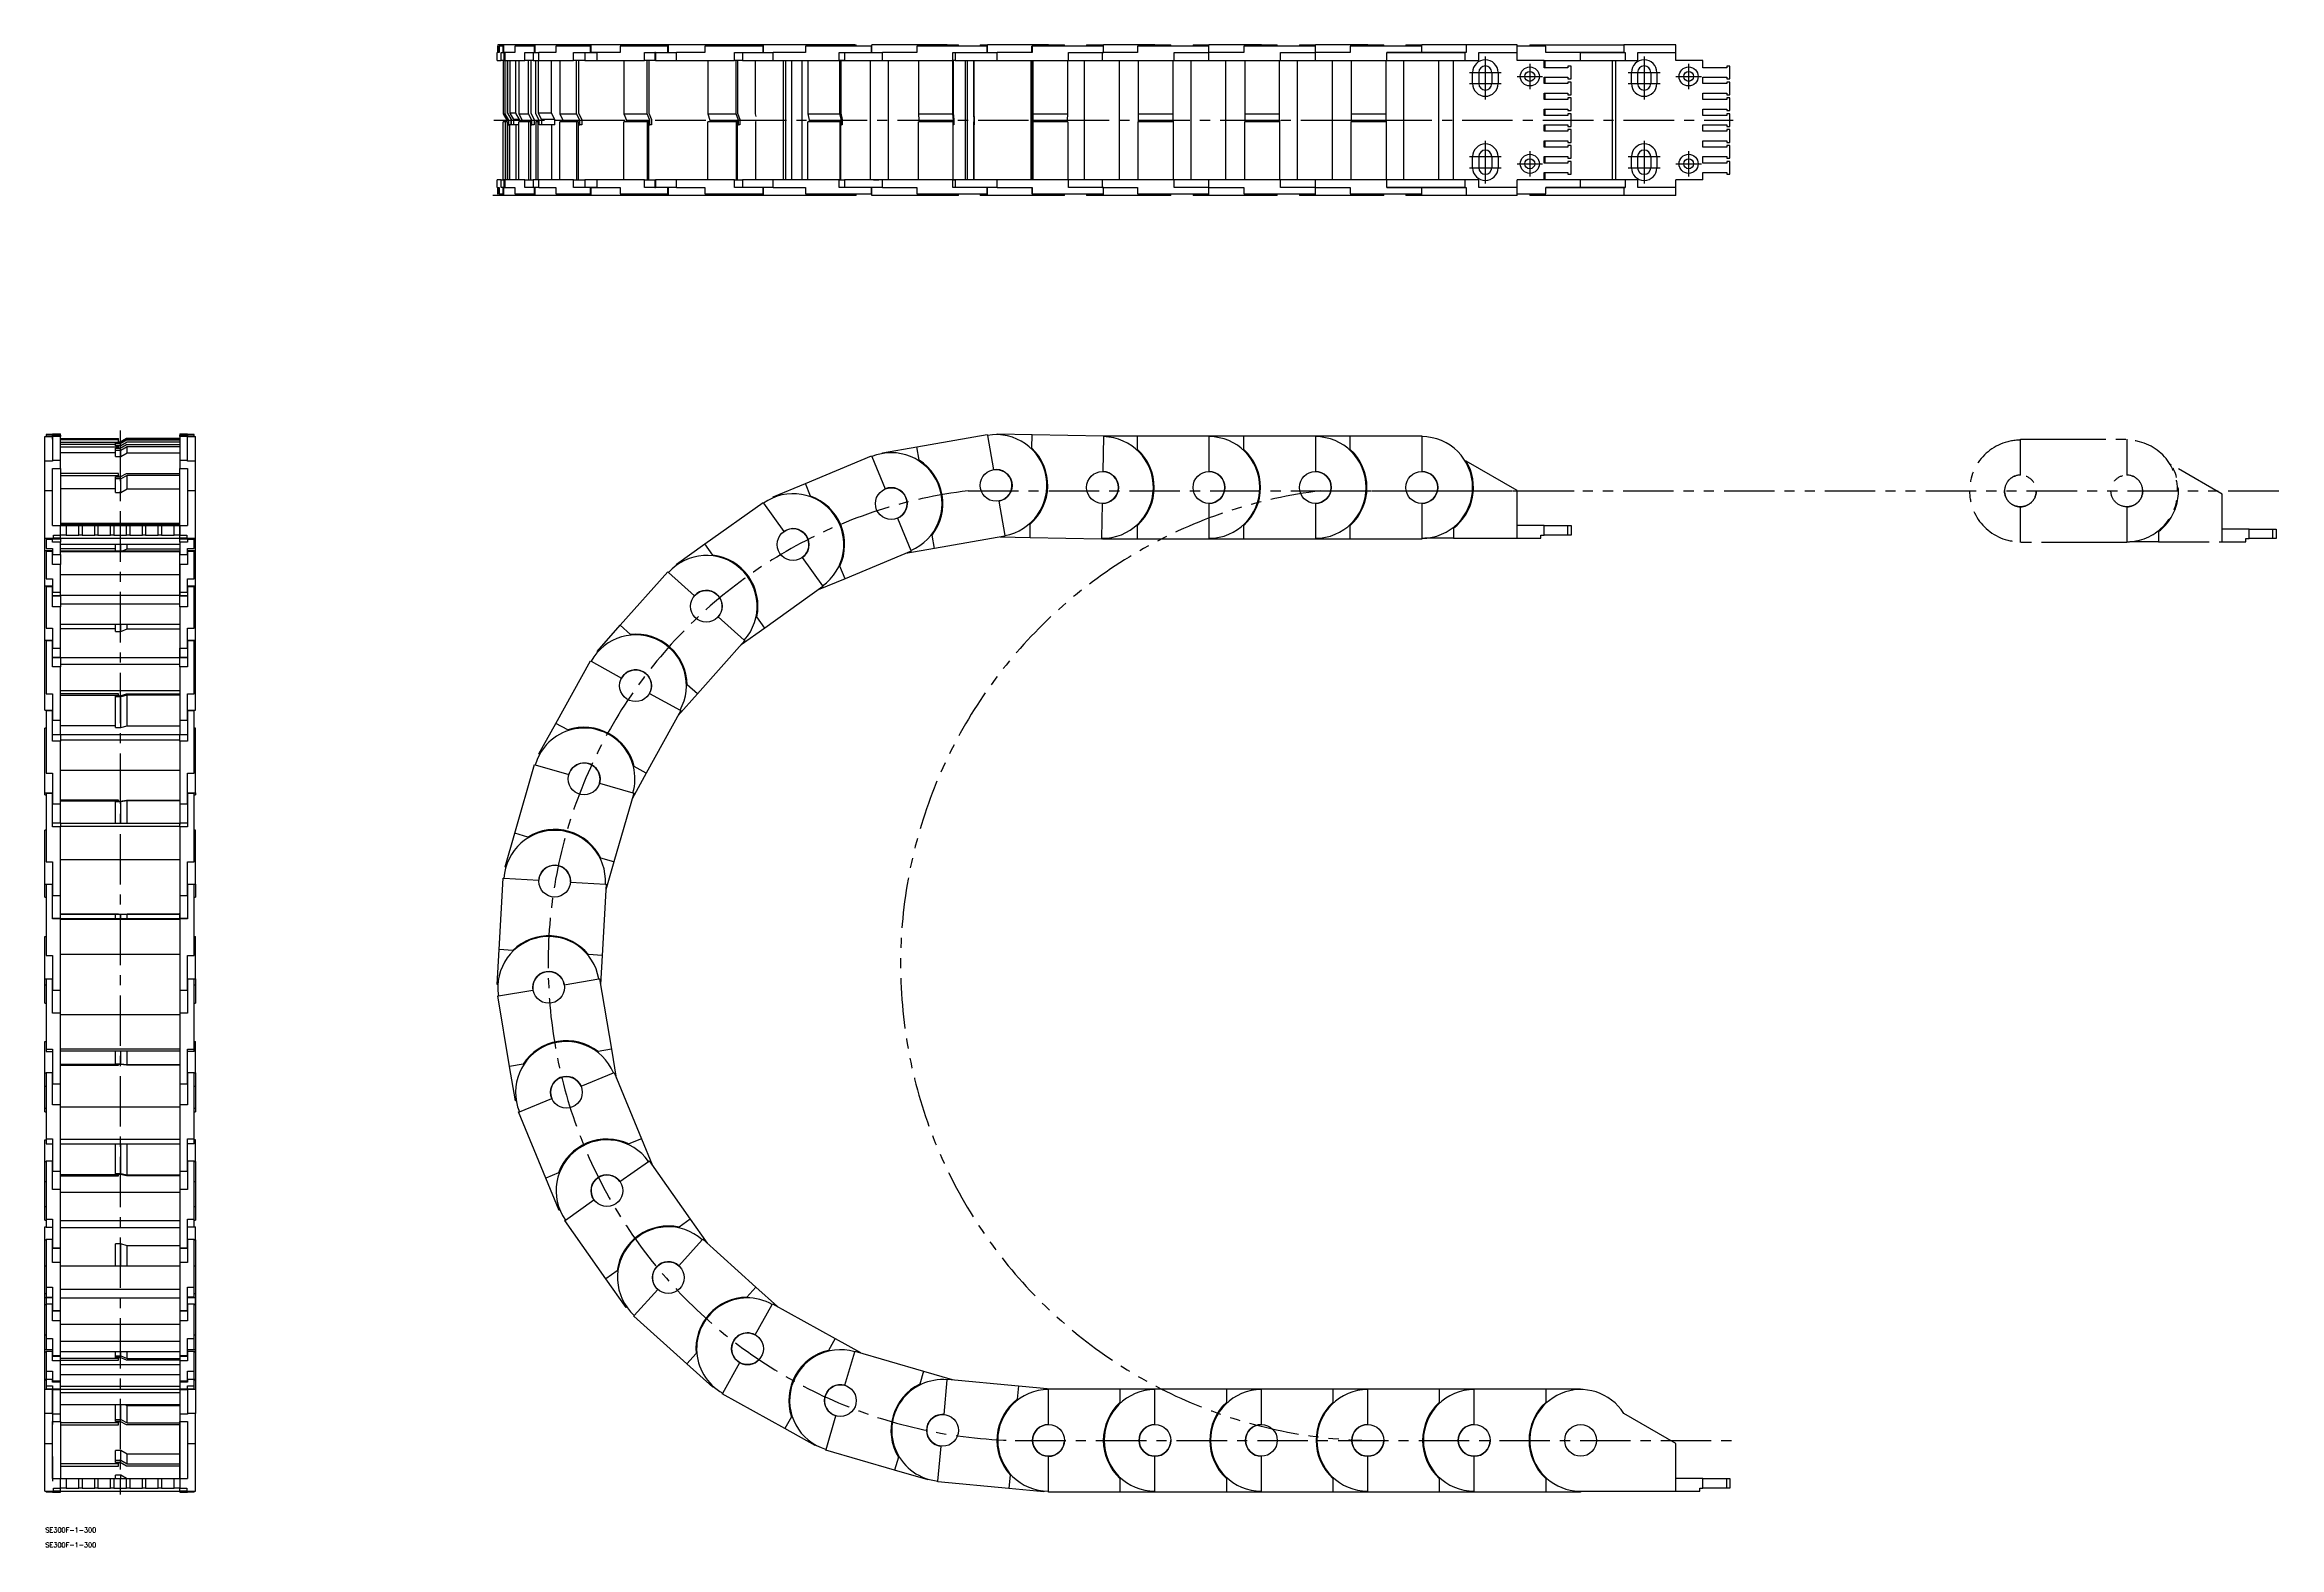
# Model space of a CAD drawing. Extents: x -285 to 1122, y -851 to 95.
import ezdxf

# ---------------------------------------------------------------- set-up
doc = ezdxf.new("R2010")
doc.units = 0
doc.linetypes.add('CENTER', pattern=[50.8, 31.75, -6.35, 6.35, -6.35])
doc.linetypes.add('PHANTOM', pattern=[63.5, 31.75, -6.35, 6.35, -6.35, 6.35, -6.35])
doc.layers.get('0').update_dxf_attribs({"linetype": 'CONTINUOUS'})
doc.layers.add('CENTER', color=1, linetype='CONTINUOUS')
doc.styles.get("Standard").update_dxf_attribs({"font": 'txt.shx', "height": 3, "bigfont": 'bigfont.shx'})

# ---------------------------------------------------------------- blocks, each defined once
blk = doc.blocks.new('*U2')
at = {"color": 7, "linetype": 'CONTINUOUS'}
blk.add_text('SE300F-1-300', height=3, dxfattribs=at).set_placement((-284.4, -841.7))
blk = doc.blocks.new('*U3')
at = {"color": 7, "linetype": 'CONTINUOUS'}
blk.add_text('SE300F-1-300', height=3, dxfattribs=at).set_placement((-284.4, -851.1))

msp = doc.modelspace()

# ---------------------------------------------------------------- linework, layer by layer
at = {"color": 7, "linetype": 'CONTINUOUS'}
for p, q in [((0, 85), (0, 90)), ((1.24467, 90), (0, 90)), ((0, 85), (2.545916, 85)), ((0.401137, 90), (0.401137, 94)), ((0.447945, 94), (0.401137, 94)), ((0.447945, 95), (0.447945, 90)), ((4.290647, 95), (0.447945, 95)), ((1.24467, 94), (1.24467, 90)), ((3.790586, 94), (1.24467, 94)), ((2.545916, 85), (2.545916, 90)), ((2.545916, 90), (3.790586, 90)), ((4.23853, 85), (2.545916, 85)), ((3.768954, 85), (3.768954, 51.5)), ((3.790586, 90), (3.790586, 94)), ((4.289785, 94), (3.790586, 94)), ((3.790586, 90), (4.289785, 90)), ((4.23853, 90), (4.23853, 85)), ((5.00788, 90), (4.23853, 90)), ((4.23853, 85), (5.00788, 85)), ((24.030336, 95), (4.289785, 95)), ((4.289785, 94), (4.289785, 95)), ((4.289785, 90), (4.289785, 94)), ((4.289785, 90), (5.00788, 90)), ((5.00788, 85), (5.00788, 90)), ((11.096293, 90), (5.00788, 90)), ((5.00788, 85), (17.461451, 85)), ((5.013624, 51.5), (5.013624, 85)), ((6.511221, 85), (6.511221, 51.901924)), ((6.610639, 51.729451), (6.610639, 85)), ((8.089722, 85), (8.089722, 51.901924)), ((11.096293, 94), (11.096293, 90)), ((23.549864, 94), (11.096293, 94)), ((11.750877, 51.901924), (11.750877, 85)), ((13.637023, 85), (13.637023, 51.5)), ((17.461451, 85), (17.461451, 90)), ((17.461451, 90), (23.549864, 90)), ((22.780515, 85), (17.461451, 85)), ((19.725436, 51.5), (19.725436, 85)), ((21.166851, 85), (21.166851, 51.901924)), ((22.780515, 90), (22.780515, 85)), ((22.780515, 85), (26.324874, 85)), ((23.549864, 90), (23.549864, 94)), ((24.030336, 94), (23.549864, 94)), ((23.549864, 90), (24.030336, 90)), ((59.151349, 95), (24.030336, 95)), ((24.030336, 94), (24.030336, 95)), ((24.030336, 90), (24.030336, 94)), ((24.030336, 90), (26.324874, 90)), ((24.030336, 90), (26.324874, 90)), ((24.436826, 51.5), (24.436826, 85)), ((25.823622, 85), (25.823622, 51.901924)), ((26.324874, 85), (26.324874, 90)), ((36.953353, 90), (26.324874, 90)), ((26.324874, 85), (48.064944, 85)), ((34.20799, 51.901924), (34.20799, 85)), ((36.953353, 94), (36.953353, 90)), ((58.693423, 94), (36.953353, 94)), ((39.383804, 85), (39.383804, 51.5)), ((48.064944, 90), (58.693423, 90)), ((48.064944, 85), (48.064944, 90)), ((55.149064, 85), (48.064944, 85)), ((50.012283, 51.5), (50.012283, 85)), ((51.325621, 85), (51.325621, 51.901924)), ((55.149064, 90), (55.149064, 85)), ((55.149064, 85), (62.887737, 85)), ((58.693423, 90), (58.693423, 94)), ((59.131202, 94), (58.693423, 94)), ((62.887737, 90), (58.693423, 90)), ((58.693423, 90), (59.131202, 90)), ((107.841632, 95), (59.131202, 95)), ((107.841632, 95), (59.131202, 95)), ((59.131202, 94), (59.131202, 95)), ((59.131202, 90), (59.131202, 94)), ((59.131202, 90), (62.887737, 90)), ((62.887737, 85), (62.887737, 90)), ((77.526158, 90), (62.887737, 90)), ((62.887737, 85), (92.829961, 85)), ((77.526158, 94), (77.526158, 90)), ((107.468381, 94), (77.526158, 94)), ((79.725105, 85), (79.725105, 51.5)), ((92.829961, 85), (92.829961, 90)), ((92.829961, 90), (107.468381, 90)), ((99.233647, 85), (92.829961, 85)), ((94.363525, 51.5), (94.363525, 85)), ((95.483279, 85), (95.483279, 51.901924)), ((99.233647, 89.995), (99.233647, 85)), ((99.729708, 89.995), (99.233647, 89.995)), ((99.729708, 85), (99.233647, 85)), ((99.729708, 90), (99.729708, 85)), ((99.729708, 85), (112.872796, 85)), ((99.729708, 85), (112.872796, 85)), ((107.468381, 90), (107.468381, 94)), ((107.841632, 94), (107.468381, 94)), ((107.468381, 90), (107.841632, 90)), ((107.841632, 90), (107.468381, 90)), ((107.841632, 90), (107.468381, 90)), ((163.729708, 95), (107.841632, 95)), ((107.841632, 94), (107.841632, 95)), ((107.841632, 90), (107.841632, 94)), ((107.841632, 90), (112.872796, 90)), ((130.791026, 90), (112.872796, 90)), ((112.872796, 85), (112.872796, 90)), ((112.872796, 85), (149.523721, 85)), ((167.441951, 94), (130.791026, 94)), ((130.791026, 94), (130.791026, 90)), ((132.64879, 85), (132.64879, 51.5)), ((149.523721, 85), (149.523721, 90)), ((149.523721, 90), (167.441951, 90)), ((154.500932, 85), (149.523721, 85)), ((150.56702, 51.5), (150.56702, 85)), ((151.437339, 85), (151.437339, 51.901924)), ((154.500932, 89.995), (154.500932, 85)), ((154.500952, 85), (173.786907, 85)), ((162.655988, 51.5), (162.655988, 85)), ((167.732057, 95), (163.729708, 95)), ((163.729708, 94), (163.729708, 95)), ((167.441951, 90), (167.441951, 94)), ((167.732057, 94), (167.441951, 94)), ((167.441951, 90), (167.732057, 90)), ((218.298863, 95), (167.732057, 95)), ((218.298863, 95), (167.732057, 95)), ((167.732057, 94), (167.732057, 95)), ((167.732057, 90), (167.732057, 94)), ((167.732057, 90), (173.786907, 90)), ((167.732057, 90), (173.786907, 90)), ((194.091225, 90), (173.786907, 90)), ((173.786907, 85), (173.786907, 90)), ((173.786907, 85), (215.318466, 85)), ((180.252752, 10), (180.252752, 85)), ((181.580595, 85), (181.580595, 10)), ((185.379782, 85), (185.379782, 10)), ((191.862905, 85), (191.862905, 10)), ((194.091225, 94), (194.091225, 90)), ((235.622784, 94), (194.091225, 94)), ((195.515145, 85), (195.515145, 51.5)), ((215.318466, 85), (215.318466, 90)), ((215.318466, 90), (235.622784, 90)), ((218.62095, 85), (215.318466, 85)), ((215.819463, 51.5), (215.819463, 85)), ((216.396938, 85), (216.396938, 51.901924)), ((216.399244, 85), (242.591809, 85)), ((225.116055, 95), (218.298863, 95)), ((225.116055, 95), (218.298863, 95)), ((218.298863, 94), (218.298863, 95)), ((218.62095, 89.995), (218.62095, 85)), ((225.116055, 94), (225.116055, 95)), ((225.116055, 95), (226.131243, 95)), ((225.116055, 95), (226.131243, 95)), ((226.131243, 94), (226.131243, 95)), ((235.152389, 10), (235.152389, 85)), ((235.622784, 90), (235.622784, 94)), ((235.815276, 94), (235.622784, 94)), ((235.622784, 90), (235.815276, 90)), ((235.815276, 90), (235.622784, 90)), ((280.134741, 95), (235.815276, 95)), ((280.134741, 95), (235.815276, 95)), ((235.815276, 94), (235.815276, 95)), ((235.815276, 90), (235.815276, 94)), ((235.815276, 90), (242.591809, 90)), ((235.815276, 90), (242.591809, 90)), ((242.591809, 85), (242.591809, 90)), ((264.26948, 90), (242.591809, 90)), ((242.591809, 85), (286.932501, 85)), ((246.149408, 85), (246.149408, 10)), ((308.610173, 94), (264.26948, 94)), ((264.26948, 94), (264.26948, 90)), ((265.188534, 85), (265.188534, 51.5)), ((283.437707, 95), (280.134741, 95)), ((283.437707, 95), (280.134741, 95)), ((280.134741, 94), (280.134741, 95)), ((283.437707, 95), (290.436069, 95)), ((283.437707, 95), (290.436069, 95)), ((283.437707, 94), (283.437707, 95)), ((286.866206, 51.5), (286.866206, 85)), ((286.932501, 90), (308.610173, 90)), ((286.932501, 85), (286.932501, 90)), ((288.395537, 85), (286.932501, 85)), ((287.122034, 85), (287.122034, 51.901924)), ((288.395537, 89.995), (288.395537, 85)), ((288.396121, 85), (314.769801, 85)), ((290.436069, 94), (290.436069, 95)), ((294.882044, 10), (294.882044, 85)), ((295.982552, 85), (295.982552, 10)), ((300.022829, 51.5), (300.022829, 85)), ((300.16353, 85), (300.16353, 51.901924)), ((304.153105, 95), (304.153105, 94)), ((304.153105, 95), (304.154962, 95)), ((304.154962, 95), (308.695449, 95)), ((308.610173, 90), (308.610173, 94)), ((308.695449, 94), (308.610173, 94)), ((308.610173, 90), (308.695449, 90)), ((346.153105, 95), (308.695449, 95)), ((308.695449, 94), (308.695449, 95)), ((308.695449, 90), (308.695449, 94)), ((308.695449, 90), (314.779437, 90)), ((314.769801, 85), (314.769801, 90)), ((314.779437, 90), (314.769801, 90)), ((314.769801, 85), (314.779437, 85)), ((336.775351, 90), (314.779437, 90)), ((314.779437, 85), (314.779437, 90)), ((314.779437, 85), (359.77108, 85)), ((347.140662, 95), (324.153105, 95)), ((336.070774, 85), (336.070774, 10)), ((336.215312, 85), (336.215312, 10)), ((336.610033, 90), (336.610033, 94)), ((336.775351, 94), (336.610033, 94)), ((336.775351, 94), (336.775351, 90)), ((381.766994, 94), (336.775351, 94)), ((337.198171, 51.901924), (337.198171, 85)), ((337.227079, 85), (337.227079, 51.5)), ((346.153105, 94), (346.153105, 95)), ((347.140662, 95), (357.140662, 95)), ((347.140662, 94), (347.140662, 95)), ((357.140662, 94), (357.140662, 95)), ((359.222993, 51.5), (359.222993, 85)), ((359.77108, 85), (359.77108, 90)), ((359.77108, 90), (381.766994, 90)), ((359.77108, 85), (381.140662, 85)), ((369.640662, 85), (369.640662, 10)), ((371.140662, 95), (381.332677, 95)), ((371.140662, 95), (371.140662, 94)), ((403.140662, 90), (381.140662, 90)), ((381.140662, 85), (381.140662, 90)), ((381.140662, 85), (426.140662, 85)), ((381.33338, 95), (381.757358, 95)), ((381.33338, 95), (381.33338, 94)), ((413.140662, 95), (381.757358, 95)), ((381.757358, 94), (381.757358, 95)), ((381.766994, 90), (381.766994, 94)), ((391.640662, 85), (391.640662, 10)), ((403.140662, 94), (403.140662, 90)), ((448.140662, 94), (403.140662, 94)), ((403.640662, 85), (403.640662, 51.5)), ((413.140662, 94), (413.140662, 95)), ((414.140662, 95), (413.140662, 95)), ((414.140662, 95), (424.140662, 95)), ((414.140662, 94), (414.140662, 95)), ((424.140662, 94), (424.140662, 95)), ((425.640662, 51.5), (425.640662, 85)), ((426.140662, 85), (426.140662, 90)), ((426.140662, 90), (448.140662, 90)), ((426.140662, 85), (448.140662, 85)), ((436.640662, 85), (436.640662, 10)), ((438.140662, 95), (448.140662, 95)), ((438.140662, 95), (438.140662, 94)), ((480.140662, 95), (448.140662, 95)), ((448.140662, 94), (448.140662, 95)), ((448.140662, 90), (448.140662, 94)), ((470.140662, 90), (448.140662, 90)), ((448.140662, 85), (448.140662, 90)), ((448.140662, 85), (493.140662, 85)), ((458.640662, 85), (458.640662, 10)), ((515.140662, 94), (470.140662, 94)), ((470.140662, 94), (470.140662, 90)), ((470.640662, 85), (470.640662, 51.5)), ((480.140662, 94), (480.140662, 95)), ((481.140662, 95), (480.140662, 95)), ((481.140662, 95), (491.140662, 95)), ((481.140662, 94), (481.140662, 95)), ((491.140662, 94), (491.140662, 95)), ((492.640662, 51.5), (492.640662, 85)), ((493.140662, 90), (515.140662, 90)), ((493.140662, 85), (493.140662, 90)), ((493.140662, 85), (515.140662, 85)), ((503.640662, 85), (503.640662, 10)), ((505.140662, 95), (515.140662, 95)), ((505.140662, 95), (505.140662, 94)), ((547.140662, 95), (515.140662, 95)), ((515.140662, 94), (515.140662, 95)), ((515.140662, 90), (515.140662, 94)), ((515.140662, 85), (515.140662, 90)), ((537.140662, 90), (515.140662, 90)), ((515.140662, 85), (560.140662, 85)), ((525.640662, 85), (525.640662, 10)), ((537.140662, 94), (537.140662, 90)), ((582.140662, 94), (537.140662, 94)), ((537.640662, 85), (537.640662, 51.5)), ((548.140662, 95), (547.140662, 95)), ((547.140662, 94), (547.140662, 95)), ((548.140662, 95), (558.140662, 95)), ((548.140662, 94), (548.140662, 95)), ((558.140662, 94), (558.140662, 95)), ((559.640662, 51.5), (559.640662, 85)), ((560.140662, 90), (582.140662, 90)), ((560.140662, 85), (560.140662, 90)), ((560.140662, 85), (609.262796, 85)), ((582.140662, 90), (560.140683, 90)), ((570.640662, 85), (570.640662, 10)), ((572.140662, 95), (582.140662, 95)), ((572.140662, 95), (572.140662, 94)), ((610.162753, 95), (582.140662, 95)), ((582.140662, 94), (582.140662, 95)), ((582.140662, 90), (582.140662, 94)), ((609.262796, 90), (582.140662, 90)), ((582.140662, 90), (592.140662, 90)), ((592.140662, 90), (592.140662, 89.995)), ((592.140662, 89.995), (609.262796, 89.995)), ((592.640662, 85), (592.640662, 10)), ((602.140662, 10), (602.140662, 85)), ((609.262796, 90), (609.262796, 85)), ((610.162753, 90), (609.262796, 90)), ((609.262796, 85), (618.140662, 85)), ((642.140662, 95), (610.162753, 95)), ((610.162753, 95), (610.162753, 90)), ((618.140662, 90), (642.140662, 90)), ((618.140662, 85), (618.140662, 90)), ((642.140662, 90), (642.140662, 95)), ((660.140662, 94), (642.140662, 94)), ((642.140662, 85), (642.140662, 90)), ((659.140662, 85), (642.140662, 85)), ((650.140662, 95), (709.262796, 95)), ((650.140662, 95), (650.140662, 94)), ((659.140662, 80.5), (659.140662, 85)), ((659.140662, 85), (682.140662, 85)), ((659.640662, 85), (659.640662, 80.5)), ((660.140662, 90), (660.140662, 94)), ((682.140662, 90), (660.140662, 90)), ((682.140662, 90), (709.262796, 90)), ((709.262796, 90), (682.140662, 90)), ((682.140662, 85), (682.140662, 90)), ((682.140662, 85), (710.162753, 85)), ((702.140662, 10), (702.140662, 85)), ((704.055269, 85), (704.055269, 10)), ((709.262796, 95), (709.262796, 90)), ((742.140662, 95), (709.262796, 95)), ((709.262796, 90), (710.162753, 90)), ((710.162753, 90), (710.162753, 85)), ((710.162753, 85), (718.140662, 85)), ((718.140662, 90), (742.140662, 90)), ((718.140662, 85), (718.140662, 90)), ((742.140662, 90), (742.140662, 95)), ((742.140662, 85), (742.140662, 90)), ((759.140662, 85), (742.140662, 85)), ((759.140662, 80.5), (759.140662, 85)), ((614.140662, 70.5), (614.140662, 77.5)), ((618.040662, 77.5), (618.040662, 70.5)), ((626.240662, 77.5), (626.240662, 70.5)), ((630.140662, 77.5), (630.140662, 70.5)), ((674.140662, 80.5), (659.140662, 80.5)), ((659.140662, 74.5), (674.140662, 74.5)), ((659.140662, 70.5), (659.140662, 74.5)), ((674.140662, 70.5), (659.140662, 70.5)), ((659.640662, 74.5), (659.640662, 70.5)), ((674.140662, 81.5), (674.140662, 80.5)), ((676.140662, 81.5), (674.140662, 81.5)), ((674.140662, 74.5), (674.140662, 73.5)), ((674.140662, 73.5), (676.140662, 73.5)), ((676.140662, 71.5), (674.140662, 71.5)), ((674.140662, 71.5), (674.140662, 70.5)), ((676.140662, 73.5), (676.140662, 81.5)), ((676.140662, 63.5), (676.140662, 71.5)), ((714.140662, 70.5), (714.140662, 77.5)), ((718.040662, 77.5), (718.040662, 70.5)), ((726.240662, 77.5), (726.240662, 70.5)), ((730.140662, 77.5), (730.140662, 70.5)), ((774.140662, 80.5), (759.140662, 80.5)), ((759.140662, 70.5), (759.140662, 74.5)), ((759.140662, 74.5), (774.140662, 74.5)), ((774.140662, 70.5), (759.140662, 70.5)), ((774.140662, 81.5), (774.140662, 80.5)), ((776.140662, 81.5), (774.140662, 81.5)), ((774.140662, 74.5), (774.140662, 73.5)), ((774.140662, 73.5), (776.140662, 73.5)), ((776.140662, 71.5), (774.140662, 71.5)), ((774.140662, 71.5), (774.140662, 70.5)), ((776.140662, 73.5), (776.140662, 81.5)), ((776.140662, 63.5), (776.140662, 71.5)), ((659.140662, 60.5), (659.140662, 64.5)), ((659.140662, 64.5), (674.140662, 64.5)), ((674.140662, 60.5), (659.140662, 60.5)), ((659.640662, 64.5), (659.640662, 60.5)), ((674.140662, 64.5), (674.140662, 63.5)), ((674.140662, 63.5), (676.140662, 63.5)), ((676.140662, 61.5), (674.140662, 61.5)), ((674.140662, 61.5), (674.140662, 60.5)), ((676.140662, 53.5), (676.140662, 61.5)), ((759.140662, 60.5), (759.140662, 64.5)), ((759.140662, 64.5), (774.140662, 64.5)), ((774.140662, 60.5), (759.140662, 60.5)), ((774.140662, 64.5), (774.140662, 63.5)), ((774.140662, 63.5), (776.140662, 63.5)), ((776.140662, 61.5), (774.140662, 61.5)), ((774.140662, 61.5), (774.140662, 60.5)), ((776.140662, 53.5), (776.140662, 61.5)), ((3.768954, 51.5), (6.074656, 47.5)), ((3.768954, 51.5), (5.013624, 51.5)), ((3.768954, 10), (3.768954, 46.5)), ((5.013624, 46.5), (3.768954, 46.5)), ((7.319326, 47.5), (5.013624, 51.5)), ((5.013624, 46.5), (5.013624, 10)), ((6.511221, 46.5), (5.013624, 46.5)), ((6.074656, 47.5), (6.074656, 46.5)), ((6.074656, 47.5), (7.319326, 47.5)), ((6.511221, 51.901924), (8.816923, 47.901924)), ((6.511221, 10), (6.511221, 46.5)), ((6.511221, 44.5), (7.319326, 44.5)), ((6.610639, 44.5), (6.610639, 10)), ((7.319326, 44.5), (7.319326, 47.5)), ((8.816923, 44.5), (7.319326, 44.5)), ((8.089722, 51.901924), (10.36692, 47.901924)), ((11.750877, 51.901924), (8.089722, 51.901924)), ((8.089722, 10), (8.089722, 44.5)), ((8.816923, 47.901924), (8.816923, 44.5)), ((8.887837, 47.5), (8.816923, 47.624563)), ((8.816923, 46.5), (8.887837, 46.5)), ((8.887837, 44.5), (8.887837, 47.5)), ((10.36692, 44.5), (8.887837, 44.5)), ((10.36692, 47.901924), (10.36692, 44.5)), ((14.028074, 47.901924), (10.36692, 47.901924)), ((13.637023, 44.5), (10.36692, 44.5)), ((14.028074, 47.901924), (11.750877, 51.901924)), ((11.750877, 44.5), (11.750877, 10)), ((13.637023, 51.5), (15.856226, 47.5)), ((13.637023, 51.5), (19.725436, 51.5)), ((13.637023, 10), (13.637023, 46.5)), ((19.725436, 46.5), (13.637023, 46.5)), ((14.028074, 46.5), (14.028074, 47.901924)), ((15.856226, 47.5), (21.944639, 47.5)), ((15.856226, 47.5), (15.856226, 46.5)), ((21.944639, 47.5), (19.725436, 51.5)), ((19.725436, 46.5), (19.725436, 10)), ((21.166851, 46.5), (19.725436, 46.5)), ((21.166851, 51.901924), (23.386054, 47.901924)), ((21.166851, 10), (21.166851, 46.5)), ((21.166851, 44.5), (21.944639, 44.5)), ((21.944639, 44.5), (21.944639, 47.5)), ((23.386054, 44.5), (21.944639, 44.5)), ((23.386054, 47.901924), (23.386054, 44.5)), ((26.571938, 47.5), (24.436826, 51.5)), ((24.436826, 46.5), (24.436826, 10)), ((25.823622, 46.5), (24.436826, 46.5)), ((25.823622, 51.901924), (27.958734, 47.901924)), ((34.20799, 51.901924), (25.823622, 51.901924)), ((25.823622, 10), (25.823622, 46.5)), ((25.823622, 46.5), (26.571938, 46.5)), ((26.571938, 44.5), (26.571938, 47.5)), ((27.958734, 44.5), (26.571938, 44.5)), ((27.958734, 47.901924), (27.958734, 44.5)), ((36.343102, 47.901924), (27.958734, 47.901924)), ((36.343102, 44.5), (27.958734, 44.5)), ((36.343102, 47.901924), (34.20799, 51.901924)), ((34.20799, 44.5), (34.20799, 10)), ((36.343102, 44.5), (36.343102, 47.901924)), ((39.383804, 51.5), (41.405819, 47.5)), ((39.383804, 51.5), (50.012283, 51.5)), ((39.383804, 10), (39.383804, 46.5)), ((50.012283, 46.5), (39.383804, 46.5)), ((41.405819, 47.5), (52.034299, 47.5)), ((41.405819, 47.5), (41.405819, 46.5)), ((52.034299, 47.5), (50.012283, 51.5)), ((50.012283, 46.5), (50.012283, 10)), ((51.325621, 46.5), (50.012283, 46.5)), ((51.325621, 51.901924), (53.347636, 47.901924)), ((51.325621, 10), (51.325621, 46.5)), ((51.325621, 44.5), (52.034299, 44.5)), ((52.034299, 44.5), (52.034299, 47.5)), ((53.347636, 44.5), (52.034299, 44.5)), ((53.347636, 47.901924), (53.347636, 44.5)), ((79.725105, 51.5), (81.449078, 47.5)), ((79.725105, 51.5), (94.363525, 51.5)), ((79.725105, 10), (79.725105, 46.5)), ((94.363525, 46.5), (79.725105, 46.5)), ((81.449078, 47.5), (96.087499, 47.5)), ((81.449078, 47.5), (81.449078, 46.5)), ((96.087499, 47.5), (94.363525, 51.5)), ((94.363525, 46.5), (94.363525, 10)), ((95.483279, 46.5), (94.363525, 46.5)), ((95.483279, 51.901924), (97.207252, 47.901924)), ((95.483279, 10), (95.483279, 46.5)), ((95.483279, 44.5), (96.087499, 44.5)), ((96.087499, 44.5), (96.087499, 47.5)), ((97.207252, 44.5), (96.087499, 44.5)), ((97.207252, 47.901924), (97.207252, 44.5)), ((132.64879, 51.5), (133.988734, 47.5)), ((132.64879, 51.5), (150.56702, 51.5)), ((150.56702, 46.5), (132.64879, 46.5)), ((132.64879, 10), (132.64879, 46.5)), ((133.988734, 47.5), (151.906964, 47.5)), ((133.988734, 47.5), (133.988734, 46.5)), ((151.906964, 47.5), (150.56702, 51.5)), ((150.56702, 46.5), (150.56702, 10)), ((151.437339, 46.5), (150.56702, 46.5)), ((151.437339, 51.901924), (152.777283, 47.901924)), ((151.437339, 10), (151.437339, 46.5)), ((151.437339, 44.5), (151.906964, 44.5)), ((151.906964, 44.5), (151.906964, 47.5)), ((152.777283, 44.5), (151.906964, 44.5)), ((152.777283, 47.901924), (152.777283, 44.5)), ((163.109956, 49.884706), (162.655988, 51.5)), ((162.655988, 46.5), (162.655988, 10)), ((163.109956, 46.5), (162.655988, 46.5)), ((195.515145, 51.5), (196.404226, 47.5)), ((195.515145, 51.5), (215.819463, 51.5)), ((195.515145, 10), (195.515145, 46.5)), ((215.819463, 46.5), (195.515145, 46.5)), ((196.404226, 47.5), (216.708544, 47.5)), ((196.404226, 47.5), (196.404226, 46.5)), ((216.708544, 47.5), (215.819463, 51.5)), ((215.819463, 46.5), (215.819463, 10)), ((216.396938, 46.5), (215.819463, 46.5)), ((216.396938, 51.901924), (217.286018, 47.901924)), ((216.396938, 10), (216.396938, 46.5)), ((216.396938, 44.5), (216.708544, 44.5)), ((216.708544, 44.5), (216.708544, 47.5)), ((217.286018, 44.5), (216.708544, 44.5)), ((217.286018, 47.901924), (217.286018, 44.5)), ((265.188534, 51.5), (265.582407, 47.5)), ((265.188534, 51.5), (286.866206, 51.5)), ((265.188534, 10), (265.188534, 46.5)), ((286.866206, 46.5), (265.188534, 46.5)), ((265.582407, 47.5), (287.260078, 47.5)), ((265.582407, 47.5), (265.582407, 46.5)), ((287.260078, 47.5), (286.866206, 51.5)), ((286.866206, 46.5), (286.866206, 10)), ((287.122034, 46.5), (286.866206, 46.5)), ((287.122034, 51.901924), (287.515906, 47.901924)), ((287.122034, 10), (287.122034, 46.5)), ((287.122034, 44.5), (287.260078, 44.5)), ((287.260078, 44.5), (287.260078, 47.5)), ((287.515906, 44.5), (287.260078, 44.5)), ((287.515906, 47.901924), (287.515906, 44.5)), ((300.239453, 47.5), (300.022829, 51.5)), ((300.022829, 46.5), (300.022829, 10)), ((300.16353, 46.5), (300.022829, 46.5)), ((300.16353, 51.901924), (300.380155, 47.901924)), ((300.16353, 10), (300.16353, 46.5)), ((300.16353, 46.5), (300.239453, 46.5)), ((300.239453, 44.5), (300.239453, 47.5)), ((300.380155, 44.5), (300.239453, 44.5)), ((300.380155, 47.901924), (300.380155, 44.5)), ((337.153665, 47.901924), (337.198171, 51.901924)), ((337.153665, 44.5), (337.153665, 47.901924)), ((337.182573, 44.5), (337.153665, 44.5)), ((337.227079, 51.5), (337.182573, 47.5)), ((337.182573, 47.5), (359.178487, 47.5)), ((337.182573, 47.5), (337.182573, 44.5)), ((337.182573, 44.5), (337.198171, 44.5)), ((337.198171, 46.5), (337.198171, 10)), ((337.227079, 46.5), (337.198171, 46.5)), ((337.227079, 51.5), (359.222993, 51.5)), ((337.227079, 10), (337.227079, 46.5)), ((359.222993, 46.5), (337.227079, 46.5)), ((359.178487, 47.5), (359.222993, 51.5)), ((359.178487, 46.5), (359.178487, 47.5)), ((359.222993, 46.5), (359.222993, 10)), ((403.640662, 51.5), (403.640662, 47.5)), ((403.640662, 51.5), (425.640662, 51.5)), ((403.640662, 47.5), (425.640662, 47.5)), ((403.640662, 47.5), (403.640662, 46.5)), ((403.640662, 10), (403.640662, 46.5)), ((425.640662, 46.5), (403.640662, 46.5)), ((425.640662, 47.5), (425.640662, 51.5)), ((425.640662, 46.5), (425.640662, 47.5)), ((425.640662, 47.5), (425.640662, 46.5)), ((425.640662, 46.5), (425.640662, 10)), ((470.640662, 51.5), (470.640662, 47.5)), ((470.640662, 51.5), (492.640662, 51.5)), ((470.640662, 47.5), (492.640662, 47.5)), ((470.640662, 47.5), (470.640662, 46.5)), ((470.640662, 10), (470.640662, 46.5)), ((492.640662, 46.5), (470.640662, 46.5)), ((492.640662, 47.5), (492.640662, 51.5)), ((492.640662, 46.5), (492.640662, 47.5)), ((492.640662, 47.5), (492.640662, 46.5)), ((492.640662, 46.5), (492.640662, 10)), ((537.640662, 51.5), (537.640662, 47.5)), ((537.640662, 51.5), (559.640662, 51.5)), ((537.640662, 47.5), (559.640662, 47.5)), ((537.640662, 47.5), (537.640662, 46.5)), ((537.640662, 10), (537.640662, 46.5)), ((559.640662, 46.5), (537.640662, 46.5)), ((559.640662, 47.5), (559.640662, 51.5)), ((559.640662, 46.5), (559.640662, 47.5)), ((559.640662, 47.5), (559.640662, 46.5)), ((559.640662, 46.5), (559.640662, 10)), ((659.140662, 54.5), (674.140662, 54.5)), ((659.140662, 50.5), (659.140662, 54.5)), ((674.140662, 50.5), (659.140662, 50.5)), ((659.140662, 44.5), (674.140662, 44.5)), ((659.140662, 40.5), (659.140662, 44.5)), ((659.640662, 54.5), (659.640662, 50.5)), ((659.640662, 44.5), (659.640662, 40.5)), ((674.140662, 54.5), (674.140662, 53.5)), ((674.140662, 53.5), (676.140662, 53.5)), ((674.140662, 51.5), (674.140662, 50.5)), ((676.140662, 51.5), (674.140662, 51.5)), ((674.140662, 44.5), (674.140662, 43.5)), ((674.140662, 43.5), (676.140662, 43.5)), ((676.140662, 43.5), (676.140662, 51.5)), ((759.140662, 50.5), (759.140662, 54.5)), ((759.140662, 54.5), (774.140662, 54.5)), ((774.140662, 50.5), (759.140662, 50.5)), ((759.140662, 40.5), (759.140662, 44.5)), ((759.140662, 44.5), (774.140662, 44.5)), ((774.140662, 54.5), (774.140662, 53.5)), ((774.140662, 53.5), (776.140662, 53.5)), ((774.140662, 51.5), (774.140662, 50.5)), ((776.140662, 51.5), (774.140662, 51.5)), ((774.140662, 44.5), (774.140662, 43.5)), ((774.140662, 43.5), (776.140662, 43.5)), ((776.140662, 43.5), (776.140662, 51.5)), ((674.140662, 40.5), (659.140662, 40.5)), ((659.140662, 30.5), (659.140662, 34.5)), ((659.140662, 34.5), (674.140662, 34.5)), ((674.140662, 30.5), (659.140662, 30.5)), ((659.640662, 34.5), (659.640662, 30.5)), ((676.140662, 41.5), (674.140662, 41.5)), ((674.140662, 41.5), (674.140662, 40.5)), ((674.140662, 34.5), (674.140662, 33.5)), ((674.140662, 33.5), (676.140662, 33.5)), ((676.140662, 31.5), (674.140662, 31.5)), ((674.140662, 31.5), (674.140662, 30.5)), ((676.140662, 33.5), (676.140662, 41.5)), ((676.140662, 23.5), (676.140662, 31.5)), ((774.140662, 40.5), (759.140662, 40.5)), ((759.140662, 30.5), (759.140662, 34.5)), ((759.140662, 34.5), (774.140662, 34.5)), ((774.140662, 30.5), (759.140662, 30.5)), ((776.140662, 41.5), (774.140662, 41.5)), ((774.140662, 41.5), (774.140662, 40.5)), ((774.140662, 34.5), (774.140662, 33.5)), ((774.140662, 33.5), (776.140662, 33.5)), ((774.140662, 31.5), (774.140662, 30.5)), ((776.140662, 31.5), (774.140662, 31.5)), ((776.140662, 33.5), (776.140662, 41.5)), ((776.140662, 23.5), (776.140662, 31.5)), ((614.140662, 17.5), (614.140662, 24.5)), ((618.040662, 24.5), (618.040662, 17.5)), ((626.240662, 24.5), (626.240662, 17.5)), ((630.140662, 24.5), (630.140662, 17.5)), ((659.140662, 24.5), (674.140662, 24.5)), ((659.140662, 20.5), (659.140662, 24.5)), ((674.140662, 20.5), (659.140662, 20.5)), ((659.140662, 10), (659.140662, 14.5)), ((659.140662, 14.5), (674.140662, 14.5)), ((659.640662, 24.5), (659.640662, 20.5)), ((659.640662, 14.5), (659.640662, 10)), ((674.140662, 24.5), (674.140662, 23.5)), ((674.140662, 23.5), (676.140662, 23.5)), ((676.140662, 21.5), (674.140662, 21.5)), ((674.140662, 21.5), (674.140662, 20.5)), ((674.140662, 14.5), (674.140662, 13.5)), ((676.140662, 13.5), (676.140662, 21.5)), ((714.140662, 17.5), (714.140662, 24.5)), ((718.040662, 24.5), (718.040662, 17.5)), ((726.240662, 24.5), (726.240662, 17.5)), ((730.140662, 24.5), (730.140662, 17.5)), ((759.140662, 20.5), (759.140662, 24.5)), ((759.140662, 24.5), (774.140662, 24.5)), ((774.140662, 20.5), (759.140662, 20.5)), ((759.140662, 10), (759.140662, 14.5)), ((759.140662, 14.5), (774.140662, 14.5)), ((774.140662, 24.5), (774.140662, 23.5)), ((774.140662, 23.5), (776.140662, 23.5)), ((776.140662, 21.5), (774.140662, 21.5)), ((774.140662, 21.5), (774.140662, 20.5)), ((774.140662, 14.5), (774.140662, 13.5)), ((776.140662, 13.5), (776.140662, 21.5)), ((0.447945, 0), (-2.695141, 0)), ((0, 5), (0, 10)), ((2.545916, 10), (0, 10)), ((0, 5), (1.24467, 5)), ((0.401137, 1), (0.401137, 5)), ((0.401137, 1), (0.447945, 1)), ((0.447945, 5), (0.447945, 0)), ((24.030336, 0), (0.447945, 0)), ((1.24467, 5), (1.24467, 1)), ((1.24467, 1), (3.790586, 1)), ((2.545916, 5), (2.545916, 10)), ((2.545916, 10), (4.23853, 10)), ((3.790586, 5), (2.545916, 5)), ((3.790586, 1), (3.790586, 5)), ((4.289785, 5), (3.790586, 5)), ((3.790586, 1), (4.289785, 1)), ((4.23853, 10), (4.23853, 5)), ((5.00788, 10), (4.23853, 10)), ((4.23853, 5), (5.00788, 5)), ((4.289785, 1), (4.289785, 5)), ((4.289785, 0), (4.289785, 1)), ((24.030336, 0), (4.289785, 0)), ((5.00788, 5), (5.00788, 10)), ((17.461451, 10), (5.00788, 10)), ((5.00788, 5), (11.096293, 5)), ((11.096293, 5), (11.096293, 1)), ((11.096293, 1), (23.549864, 1)), ((17.461451, 5), (17.461451, 10)), ((17.461451, 10), (22.780515, 10)), ((23.549864, 5), (17.461451, 5)), ((26.324874, 10), (22.780515, 10)), ((22.780515, 10), (22.780515, 5)), ((23.549864, 1), (23.549864, 5)), ((24.030336, 5), (23.549864, 5)), ((23.549864, 1), (24.030336, 1)), ((26.324874, 5), (24.030336, 5)), ((26.324874, 5), (24.030336, 5)), ((24.030336, 1), (24.030336, 5)), ((24.030336, 0), (24.030336, 1)), ((163.729708, 0), (24.030336, 0)), ((26.324874, 5), (26.324874, 10)), ((48.064944, 10), (26.324874, 10)), ((26.324874, 5), (36.953353, 5)), ((36.953353, 5), (36.953353, 1)), ((36.953353, 1), (58.693423, 1)), ((48.064944, 10), (55.575704, 10)), ((48.064944, 5), (48.064944, 10)), ((58.693423, 5), (48.064944, 5)), ((55.149064, 10), (55.149064, 5)), ((62.887737, 10), (55.149064, 10)), ((58.693423, 1), (58.693423, 5)), ((58.693423, 5), (62.887737, 5)), ((59.131202, 5), (58.693423, 5)), ((58.693423, 1), (59.131202, 1)), ((59.131202, 1), (59.131202, 5)), ((62.887737, 5), (59.131202, 5)), ((59.131202, 0), (59.131202, 1)), ((92.829961, 10), (62.887737, 10)), ((62.887737, 5), (62.887737, 10)), ((62.887737, 5), (77.526158, 5)), ((77.526158, 5), (77.526158, 1)), ((77.526158, 1), (107.468381, 1)), ((92.829961, 5), (92.829961, 10)), ((92.829961, 10), (99.233647, 10)), ((107.468381, 5), (92.829961, 5)), ((99.233647, 10), (99.233647, 5.005)), ((99.233647, 10), (99.729733, 10)), ((99.233647, 5.005), (99.729708, 5.005)), ((99.729708, 10), (99.729708, 5)), ((112.872796, 10), (99.729708, 10)), ((112.872796, 10), (99.729708, 10)), ((107.468381, 1), (107.468381, 5)), ((107.841632, 5), (107.468381, 5)), ((107.468381, 1), (107.841632, 1)), ((107.841632, 1), (107.841632, 5)), ((112.872796, 5), (107.841632, 5)), ((107.841632, 0), (107.841632, 1)), ((149.523721, 10), (112.872796, 10)), ((112.872796, 5), (112.872796, 10)), ((112.872796, 5), (130.791026, 5)), ((130.791026, 5), (130.791026, 1)), ((130.791026, 1), (167.441951, 1)), ((149.523721, 5), (149.523721, 10)), ((149.523721, 10), (154.500932, 10)), ((167.441951, 5), (149.523721, 5)), ((154.500932, 10), (154.500932, 5.005)), ((173.786907, 10), (154.500932, 10)), ((163.729708, 0), (163.729708, 1)), ((167.732057, 0), (163.729708, 0)), ((167.441951, 1), (167.441951, 5)), ((167.732057, 5), (167.441951, 5)), ((167.441951, 1), (167.732057, 1)), ((167.732057, 1), (167.732057, 5)), ((173.786907, 5), (167.732057, 5)), ((167.732057, 0), (167.732057, 1)), ((225.116055, 0), (167.732057, 0)), ((215.318466, 10), (173.786907, 10)), ((173.786907, 5), (173.786907, 10)), ((173.786907, 5), (194.091225, 5)), ((194.091225, 5), (194.091225, 1)), ((194.091225, 1), (235.622784, 1)), ((215.318466, 5), (215.318466, 10)), ((215.318466, 10), (218.62095, 10)), ((235.622784, 5), (215.318466, 5)), ((218.298863, 0), (218.298863, 1)), ((225.116055, 0), (218.298863, 0)), ((242.591809, 10), (218.62095, 10)), ((218.62095, 10), (218.62095, 5.005)), ((225.116055, 0), (225.116055, 1)), ((226.131243, 0), (225.116055, 0)), ((226.131243, 0), (226.131243, 1)), ((235.622784, 1), (235.622784, 5)), ((235.815276, 5), (235.622784, 5)), ((235.622784, 5), (235.815276, 5)), ((235.622784, 1), (235.815276, 1)), ((235.815276, 1), (235.815276, 5)), ((242.591809, 5), (235.815276, 5)), ((242.591809, 5), (235.815276, 5)), ((235.815276, 0), (235.815276, 1)), ((283.437707, 0), (235.815276, 0)), ((237.039896, 10), (240.34238, 10)), ((286.932501, 10), (242.591809, 10)), ((242.591809, 5), (242.591809, 10)), ((242.591809, 5), (264.26948, 5)), ((264.26948, 5), (264.26948, 1)), ((264.26948, 1), (308.610173, 1)), ((290.436069, 0), (280.134741, 0)), ((283.437707, 0), (280.134741, 0)), ((283.437707, 0), (283.437707, 1)), ((290.436069, 0), (283.437707, 0)), ((286.932501, 5), (286.932501, 10)), ((286.932501, 10), (288.395537, 10)), ((308.610173, 5), (286.932501, 5)), ((314.769801, 10), (287.122062, 10)), ((314.769801, 10), (287.122062, 10)), ((288.395537, 10), (288.395537, 5.005)), ((290.436069, 0), (290.436069, 1)), ((304.153105, 1), (304.153105, 0)), ((304.154962, 0), (304.153105, 0)), ((308.695449, 0), (304.154962, 0)), ((308.610173, 1), (308.610173, 5)), ((308.695449, 5), (308.610173, 5)), ((308.610173, 1), (308.695449, 1)), ((308.695449, 1), (308.695449, 5)), ((314.779437, 5), (308.695449, 5)), ((308.695449, 0), (308.695449, 1)), ((357.140662, 0), (308.695449, 0)), ((314.769801, 5), (314.769801, 10)), ((314.779437, 10), (314.769801, 10)), ((314.769801, 5), (314.779437, 5)), ((359.77108, 10), (314.779437, 10)), ((314.779437, 5), (314.779437, 10)), ((314.779437, 5), (336.775351, 5)), ((336.610033, 5), (336.610033, 1)), ((336.610033, 1), (336.775351, 1)), ((336.775351, 5), (336.775351, 1)), ((336.775351, 1), (381.766994, 1)), ((346.153105, 1), (346.153105, 0)), ((347.140662, 0), (346.153105, 0)), ((347.140662, 0), (347.140662, 1)), ((357.140662, 0), (357.140662, 1)), ((359.77108, 5), (359.77108, 10)), ((381.140662, 10), (359.77108, 10)), ((381.766994, 5), (359.77108, 5)), ((371.140662, 1), (371.140662, 0)), ((381.332677, 0), (371.140662, 0)), ((380.947944, 0), (380.523966, 0)), ((426.140662, 10), (381.140662, 10)), ((381.140662, 5), (381.140662, 10)), ((381.140662, 5), (403.140662, 5)), ((381.757358, 0), (381.33338, 0)), ((381.757358, 0), (381.757358, 1)), ((413.140662, 0), (381.757358, 0)), ((381.766994, 1), (381.766994, 5)), ((403.140662, 5), (403.140662, 1)), ((403.140662, 1), (448.140662, 1)), ((413.140662, 1), (413.140662, 0)), ((414.140662, 0), (413.140662, 0)), ((424.140662, 0), (414.140452, 0)), ((414.140662, 0), (414.140662, 1)), ((424.140662, 0), (424.140662, 1)), ((426.140662, 5), (426.140662, 10)), ((448.140662, 10), (426.140662, 10)), ((448.140662, 5), (426.140662, 5)), ((438.140662, 1), (438.140662, 0)), ((448.140662, 0), (438.140662, 0)), ((493.140662, 10), (448.140662, 10)), ((448.140662, 5), (448.140662, 10)), ((448.140662, 1), (448.140662, 5)), ((448.140662, 5), (470.140662, 5)), ((448.140662, 0), (448.140662, 1)), ((480.140662, 0), (448.140662, 0)), ((470.140662, 5), (470.140662, 1)), ((470.140662, 1), (515.140662, 1)), ((480.140662, 0), (480.140662, 1)), ((481.140662, 0), (480.140662, 0)), ((491.140662, 0), (481.140452, 0)), ((481.140662, 0), (481.140662, 1)), ((491.140662, 0), (491.140662, 1)), ((515.140662, 10), (493.140662, 10)), ((493.140662, 5), (493.140662, 10)), ((515.140662, 5), (493.140662, 5)), ((505.140662, 1), (505.140662, 0)), ((515.140662, 0), (505.140662, 0)), ((560.140662, 10), (515.140662, 10)), ((515.140662, 5), (515.140662, 10)), ((515.140662, 1), (515.140662, 5)), ((515.140662, 5), (537.140662, 5)), ((515.140662, 0), (515.140662, 1)), ((547.140662, 0), (515.140662, 0)), ((537.140662, 5), (537.140662, 1)), ((537.140662, 1), (582.140662, 1)), ((547.140662, 0), (547.140662, 1)), ((548.140662, 0), (547.140662, 0)), ((558.140662, 0), (548.140452, 0)), ((548.140662, 0), (548.140662, 1)), ((558.140662, 0), (558.140662, 1)), ((609.262796, 10), (560.140662, 10)), ((560.140662, 5), (560.140662, 10)), ((582.140662, 5), (560.140662, 5)), ((560.140683, 5), (609.262796, 5)), ((572.140662, 1), (572.140662, 0)), ((592.140662, 0), (572.140662, 0)), ((582.140662, 1), (582.140662, 5)), ((592.140662, 5), (582.140662, 5)), ((582.140662, 0), (582.140662, 1)), ((610.162753, 0), (582.140662, 0)), ((609.262796, 5.005), (592.140662, 5.005)), ((592.140662, 5.005), (592.140662, 5)), ((610.162753, 0), (602.140662, 0)), ((609.262796, 10), (609.262796, 5)), ((618.140662, 10), (609.262796, 10)), ((609.262796, 5), (610.162753, 5)), ((610.162753, 5), (610.162753, 0)), ((642.140662, 0), (610.162753, 0)), ((618.140662, 5), (618.140662, 10)), ((642.140662, 5), (618.140662, 5)), ((682.140662, 10), (642.140662, 10)), ((642.140662, 5), (642.140662, 10)), ((659.140662, 10), (642.140662, 10)), ((642.140662, 0), (642.140662, 5)), ((642.140662, 1), (660.140662, 1)), ((650.140662, 1), (650.140662, 0)), ((709.262796, 0), (650.140662, 0)), ((660.140662, 1), (660.140662, 5)), ((709.262796, 5), (660.140662, 5)), ((660.140662, 5), (682.140662, 5)), ((674.140662, 13.5), (676.140662, 13.5)), ((710.162753, 10), (682.140662, 10)), ((682.140662, 5), (682.140662, 10)), ((682.140662, 5), (710.162753, 5)), ((709.262796, 5), (709.262796, 0)), ((710.162753, 5), (709.262796, 5)), ((742.140662, 0), (709.262796, 0)), ((710.162753, 10), (710.162753, 5)), ((718.140662, 10), (710.162753, 10)), ((718.140662, 5), (718.140662, 10)), ((742.140662, 5), (718.140662, 5)), ((759.140662, 10), (742.140662, 10)), ((742.140662, 5), (742.140662, 10)), ((742.140662, 0), (742.140662, 5)), ((774.140662, 13.5), (776.140662, 13.5)), ((-284.830106, -167.322718), (-284.830106, -151.785172)), ((-284.830106, -151.785172), (-283.830106, -151.785172)), ((-284.830106, -151.791115), (-284.830106, -151.785172)), ((-284.830106, -151.791115), (-283.830106, -151.791115)), ((-279.830106, -150.423979), (-283.830106, -150.423979)), ((-283.830106, -150.423979), (-283.830106, -151.285172)), ((-283.830106, -150.470131), (-283.830106, -150.493965)), ((-283.830106, -151.285172), (-279.830106, -151.285172)), ((-283.830106, -151.285172), (-283.830106, -151.785172)), ((-283.830106, -151.291208), (-283.830106, -151.785172)), ((-283.830106, -151.785172), (-279.830106, -151.785172)), ((-283.830106, -151.791115), (-279.830106, -151.791115)), ((-279.830106, -150), (-274.830106, -150)), ((-279.830106, -150), (-279.830106, -150.423979)), ((-279.830106, -150.867229), (-274.830106, -150.867229)), ((-279.830106, -151.285172), (-279.830106, -150.867229)), ((-279.830106, -151.285172), (-274.830106, -151.285172)), ((-279.830106, -151.785172), (-279.830106, -151.285172)), ((-274.830106, -151.785172), (-279.830106, -151.785172)), ((-279.830106, -151.785172), (-279.830106, -166.803127)), ((-279.830106, -153.387804), (-279.830106, -151.785172)), ((-279.825106, -153.387804), (-279.830106, -153.387804)), ((-274.830106, -150.867229), (-274.830106, -150)), ((-274.830106, -150.867229), (-274.830106, -151.785172)), ((-274.830106, -151.285172), (-274.830106, -151.785172)), ((-274.830106, -166.803127), (-274.830106, -151.785172)), ((-274.830106, -152.933151), (-238.330106, -152.933151)), ((-238.330106, -153.357129), (-274.830106, -153.357129)), ((-238.330106, -153.785172), (-274.830106, -153.785172)), ((-238.330106, -153.357129), (-238.330106, -152.933151)), ((-238.330106, -153.785172), (-238.330106, -153.357129)), ((-238.330106, -155.285172), (-238.330106, -153.785172)), ((-233.330106, -152.933151), (-237.330106, -155.242123)), ((-237.330106, -155.666101), (-233.330106, -153.357129)), ((-237.330106, -156.094573), (-233.330106, -153.785172)), ((-199.830106, -152.933151), (-233.330106, -152.933151)), ((-233.330106, -152.933151), (-233.330106, -153.357129)), ((-233.330106, -153.357129), (-199.830106, -153.357129)), ((-233.330106, -153.785172), (-199.830106, -153.785172)), ((-199.830106, -150), (-194.830106, -150)), ((-199.830106, -150), (-199.830106, -150.867229)), ((-199.830106, -150.493965), (-199.830106, -150.499908)), ((-199.830106, -150.867229), (-194.830106, -150.867229)), ((-199.830106, -151.285172), (-199.830106, -150.867229)), ((-199.830106, -151.285172), (-194.830106, -151.285172)), ((-199.830106, -151.785172), (-199.830106, -151.285172)), ((-194.830106, -151.785172), (-199.830106, -151.785172)), ((-199.830106, -151.785172), (-199.830106, -166.803127)), ((-194.830106, -153.387804), (-194.835106, -153.387804)), ((-194.830106, -150.423979), (-194.830106, -150)), ((-190.830106, -150.423979), (-194.830106, -150.423979)), ((-194.830106, -150.867229), (-194.830106, -151.285172)), ((-194.830106, -151.285172), (-190.830106, -151.285172)), ((-194.830106, -151.285172), (-194.830106, -151.785172)), ((-194.830106, -151.785172), (-190.830106, -151.785172)), ((-194.830106, -166.803127), (-194.830106, -151.785172)), ((-190.830106, -151.285172), (-190.830106, -150.423979)), ((-190.830106, -150.493965), (-190.830106, -150.470131)), ((-190.830106, -151.785172), (-190.830106, -151.285172)), ((-190.830106, -151.785172), (-189.830106, -151.785172)), ((-189.830106, -214.025124), (-189.830106, -151.785172)), ((-189.830106, -167.322718), (-189.830106, -151.785172)), ((-189.830106, -167.322718), (-189.830106, -151.791115)), ((264.26948, -158.144961), (308.610173, -150.470131)), ((308.610173, -150.470131), (308.695449, -150.962806)), ((308.695449, -150.962806), (312.447587, -172.640477)), ((314.769801, -150.499908), (314.779437, -150)), ((314.779437, -150), (336.775351, -150.423979)), ((336.610033, -159.000638), (336.775351, -150.423979)), ((336.775351, -150.423979), (381.766994, -151.291208)), ((381.757358, -151.791115), (381.33338, -173.787029)), ((381.453857, -151.285172), (403.140662, -151.285172)), ((381.766994, -151.291208), (381.757358, -151.791115)), ((403.140662, -151.285172), (448.140662, -151.285172)), ((403.140662, -159.863425), (403.140662, -151.285172)), ((448.140662, -151.285172), (470.140662, -151.285172)), ((448.140662, -151.285172), (448.140662, -151.785172)), ((448.140662, -151.785172), (448.140662, -173.785172)), ((470.140662, -151.285172), (515.140662, -151.285172)), ((470.140662, -159.863425), (470.140662, -151.285172)), ((515.140662, -151.285172), (537.140662, -151.285172)), ((515.140662, -151.285172), (515.140662, -151.785172)), ((515.140662, -151.785172), (515.140662, -173.785172)), ((537.140662, -151.285172), (582.140662, -151.285172)), ((537.140662, -159.863425), (537.140662, -151.285172)), ((582.140662, -151.285172), (582.140662, -151.785172)), ((582.140662, -151.785172), (582.140662, -173.785172)), ((-279.830106, -167.322718), (-284.830106, -167.322718)), ((-284.830106, -185.785172), (-284.830106, -167.322718)), ((-274.830106, -166.803127), (-279.830106, -166.803127)), ((-279.830106, -166.803127), (-279.830106, -167.322718)), ((-274.830106, -155.285172), (-238.330106, -155.285172)), ((-240.330106, -156.770918), (-274.830106, -156.770918)), ((-274.830106, -158.248941), (-238.330106, -158.248941)), ((-240.330106, -162.00108), (-274.830106, -162.00108)), ((-274.830106, -171.928766), (-274.830106, -166.803127)), ((-240.330106, -155.285172), (-240.330106, -155.666101)), ((-240.330106, -155.666101), (-237.330106, -155.666101)), ((-240.330106, -156.094573), (-240.330106, -155.666101)), ((-240.330106, -156.094573), (-237.330106, -156.094573)), ((-240.330106, -157.594573), (-240.330106, -156.094573)), ((-236.928182, -157.594573), (-240.330106, -157.594573)), ((-240.330106, -159.046483), (-237.330106, -159.046483)), ((-240.330106, -160.524506), (-240.330106, -159.046483)), ((-236.928182, -160.524506), (-240.330106, -160.524506)), ((-240.330106, -164.276645), (-240.330106, -160.524506)), ((-240.330106, -164.276645), (-236.928182, -164.276645)), ((-237.330106, -155.242123), (-238.330106, -155.242123)), ((-238.330106, -158.248941), (-238.330106, -157.594573)), ((-238.330106, -158.248941), (-238.330106, -159.046483)), ((-237.330106, -155.242123), (-237.330106, -155.666101)), ((-237.330106, -159.046483), (-233.330106, -156.770918)), ((-232.928182, -155.285172), (-236.928182, -157.594573)), ((-232.928182, -158.248941), (-236.928182, -160.524506)), ((-236.928182, -164.276645), (-236.928182, -160.524506)), ((-236.928182, -164.276645), (-232.928182, -162.00108)), ((-233.330106, -156.770918), (-199.830106, -156.770918)), ((-199.830106, -155.285172), (-232.928182, -155.285172)), ((-199.830106, -158.248941), (-232.928182, -158.248941)), ((-232.928182, -162.00108), (-232.928182, -158.248941)), ((-232.928182, -162.00108), (-199.830106, -162.00108)), ((-199.830106, -166.803127), (-199.830106, -171.928766)), ((-194.830106, -166.803127), (-199.830106, -166.803127)), ((-194.830106, -167.322718), (-194.830106, -166.803127)), ((-189.830106, -167.322718), (-194.830106, -167.322718)), ((-189.830106, -185.785172), (-189.830106, -167.322718)), ((194.091225, -181.250165), (235.622784, -163.925918)), ((235.622784, -163.925918), (235.815276, -164.387379)), ((235.815276, -164.387379), (244.284908, -184.691697)), ((242.591809, -161.8971), (264.26948, -158.144961)), ((242.677084, -162.389774), (242.591809, -161.8971)), ((265.732517, -166.597531), (264.26948, -158.144961)), ((609.262796, -166.803127), (610.162753, -167.322718)), ((642.140662, -185.785172), (610.162753, -167.322718)), ((-279.830106, -171.928766), (-274.830106, -171.928766)), ((-279.830106, -185.785172), (-279.830106, -171.928766)), ((-274.830106, -171.928766), (-274.830106, -207.785172)), ((-238.330106, -174.89535), (-274.830106, -174.89535)), ((-274.830106, -176.279736), (-238.330106, -176.279736)), ((-240.330106, -177.026751), (-237.330106, -177.026751)), ((-240.330106, -178.411136), (-240.330106, -177.026751)), ((-236.928182, -178.411136), (-240.330106, -178.411136)), ((-240.330106, -186.880769), (-240.330106, -178.411136)), ((-238.330106, -176.279736), (-238.330106, -174.89535)), ((-238.330106, -176.279736), (-238.330106, -177.026751)), ((-237.330106, -177.026751), (-233.330106, -174.89535)), ((-232.928182, -176.279736), (-236.928182, -178.411136)), ((-236.928182, -186.880769), (-236.928182, -178.411136)), ((-233.330106, -174.89535), (-199.830106, -174.89535)), ((-199.830106, -176.279736), (-232.928182, -176.279736)), ((-232.928182, -184.749368), (-232.928182, -176.279736)), ((-199.830106, -171.928766), (-194.830106, -171.928766)), ((-199.830106, -207.785172), (-199.830106, -171.928766)), ((-194.830106, -171.928766), (-194.830106, -185.785172)), ((173.786907, -189.719798), (194.091225, -181.250165)), ((197.393709, -189.167237), (194.091225, -181.250165)), ((-284.830106, -185.785172), (-279.830106, -185.785172)), ((-284.830106, -215.785172), (-284.830106, -185.785172)), ((-279.830106, -207.785172), (-279.830106, -185.785172)), ((-240.330106, -184.749368), (-274.830106, -184.749368)), ((-240.330106, -186.880769), (-236.928182, -186.880769)), ((-236.928182, -186.880769), (-232.928182, -184.749368)), ((-232.928182, -184.749368), (-199.830106, -184.749368)), ((-194.830106, -185.785172), (-189.830106, -185.785172)), ((-194.830106, -185.785172), (-194.830106, -207.785172)), ((-189.830106, -215.785172), (-189.830106, -185.785172)), ((130.791026, -219.354271), (167.441951, -193.2447)), ((167.441951, -193.2447), (167.732057, -193.651933)), ((167.732057, -193.651933), (180.496737, -211.570163)), ((173.979398, -190.181259), (173.786907, -189.719798)), ((315.858623, -192.347452), (319.610762, -214.025124)), ((380.947944, -193.783315), (380.523966, -215.779229)), ((448.140662, -193.785172), (448.140662, -215.785172)), ((515.140662, -193.785172), (515.140662, -215.785172)), ((582.140662, -193.785172), (582.140662, -215.785172)), ((642.140662, -215.785172), (642.140662, -185.785172)), ((-279.830106, -207.785172), (-274.830106, -207.785172)), ((-274.830106, -206.285172), (-199.830106, -206.285172)), ((-199.830106, -207.237251), (-274.830106, -207.237251)), ((-274.830106, -207.785172), (-271.330106, -207.785172)), ((-274.830106, -213.785172), (-274.830106, -207.785172)), ((-271.330106, -207.785172), (-263.330106, -207.785172)), ((-271.330106, -207.785172), (-271.330106, -213.785172)), ((-263.330106, -207.785172), (-261.330106, -207.785172)), ((-263.330106, -213.785172), (-263.330106, -207.785172)), ((-261.330106, -207.785172), (-253.330106, -207.785172)), ((-261.330106, -207.785172), (-261.330106, -213.785172)), ((-253.330106, -207.785172), (-251.330106, -207.785172)), ((-253.330106, -213.785172), (-253.330106, -207.785172)), ((-251.330106, -207.785172), (-243.330106, -207.785172)), ((-251.330106, -207.785172), (-251.330106, -213.785172)), ((-243.330106, -207.785172), (-241.330106, -207.785172)), ((-243.330106, -213.785172), (-243.330106, -207.785172)), ((-241.330106, -207.785172), (-233.330106, -207.785172)), ((-241.330106, -207.785172), (-241.330106, -213.785172)), ((-233.330106, -207.785172), (-231.330106, -207.785172)), ((-233.330106, -213.785172), (-233.330106, -207.785172)), ((-231.330106, -207.785172), (-223.330106, -207.785172)), ((-231.330106, -207.785172), (-231.330106, -213.785172)), ((-223.330106, -207.785172), (-221.330106, -207.785172)), ((-223.330106, -213.785172), (-223.330106, -207.785172)), ((-221.330106, -207.785172), (-213.330106, -207.785172)), ((-221.330106, -207.785172), (-221.330106, -213.785172)), ((-213.330106, -207.785172), (-211.330106, -207.785172)), ((-213.330106, -213.785172), (-213.330106, -207.785172)), ((-211.330106, -207.785172), (-203.330106, -207.785172)), ((-211.330106, -207.785172), (-211.330106, -213.785172)), ((-203.330106, -207.785172), (-199.830106, -207.785172)), ((-203.330106, -213.785172), (-203.330106, -207.785172)), ((-199.830106, -207.785172), (-194.830106, -207.785172)), ((-199.830106, -207.785172), (-199.830106, -213.785172)), ((-199.830106, -216.285172), (-199.830106, -208.285172)), ((251.984574, -203.150168), (260.454206, -223.454486)), ((335.522687, -215.411907), (335.688005, -206.835248)), ((403.140662, -216.285172), (403.140662, -207.706919)), ((470.140662, -216.285172), (470.140662, -207.706919)), ((537.140662, -216.285172), (537.140662, -207.706919)), ((602.140662, -209.402549), (602.140662, -215.785172)), ((659.140662, -207.785172), (642.140662, -207.785172)), ((659.140662, -207.785172), (674.140662, -207.785172)), ((659.140662, -213.785172), (659.140662, -207.785172)), ((674.140662, -207.785172), (676.140662, -207.785172)), ((674.140662, -213.785172), (674.140662, -207.785172)), ((676.140662, -207.785172), (676.140662, -213.785172)), ((-284.830106, -215.785172), (-279.330106, -215.785172)), ((-284.830106, -245.777693), (-284.830106, -215.785172)), ((-284.830106, -223.454486), (-284.830106, -215.785172)), ((-284.830106, -223.454486), (-283.830106, -223.454486)), ((-283.830106, -215.785172), (-283.830106, -216.285172)), ((-283.830106, -216.285172), (-279.830106, -216.285172)), ((-283.830106, -216.285172), (-283.830106, -222.192627)), ((-283.830106, -222.192627), (-279.830106, -222.192627)), ((-283.830106, -223.454486), (-279.830106, -223.454486)), ((-283.830106, -223.454486), (-283.830106, -223.915948)), ((-283.830106, -223.915948), (-279.830106, -223.915948)), ((-283.830106, -223.915948), (-283.830106, -241.240196)), ((-279.830106, -218.269937), (-279.830106, -215.785172)), ((-279.830106, -216.285172), (-279.830106, -215.785172)), ((-274.830106, -216.285172), (-279.830106, -216.285172)), ((-274.830106, -218.269937), (-279.830106, -218.269937)), ((-279.830106, -222.192627), (-279.830106, -225.944766)), ((-279.830106, -232.38558), (-279.830106, -223.915948)), ((-279.330106, -213.785172), (-274.830106, -213.785172)), ((-279.330106, -215.785172), (-279.330106, -213.785172)), ((-274.830106, -215.785172), (-279.330106, -215.785172)), ((-271.330106, -213.785172), (-274.830106, -213.785172)), ((-274.830106, -215.785172), (-274.830106, -213.785172)), ((-274.830106, -215.785172), (-199.830106, -215.785172)), ((-274.830106, -215.785172), (-274.830106, -216.285172)), ((-274.830106, -215.855158), (-274.830106, -218.269937)), ((-199.830106, -215.891841), (-274.830106, -215.891841)), ((-274.830106, -225.944766), (-274.830106, -218.269937)), ((-199.830106, -219.64398), (-274.830106, -219.64398)), ((-240.330106, -222.322025), (-274.830106, -222.322025)), ((-274.830106, -223.715371), (-199.830106, -223.715371)), ((-199.830106, -224.227533), (-274.830106, -224.227533)), ((-271.330106, -213.785172), (-263.330106, -213.785172)), ((-261.330106, -213.785172), (-263.330106, -213.785172)), ((-261.330106, -213.785172), (-253.330106, -213.785172)), ((-251.330106, -213.785172), (-253.330106, -213.785172)), ((-251.330106, -213.785172), (-243.330106, -213.785172)), ((-241.330106, -213.785172), (-243.330106, -213.785172)), ((-241.330106, -213.785172), (-233.330106, -213.785172)), ((-240.330106, -223.715371), (-240.330106, -219.64398)), ((-236.928182, -223.715371), (-236.928182, -219.64398)), ((-235.891288, -223.715371), (-232.928182, -222.322025)), ((-231.330106, -213.785172), (-233.330106, -213.785172)), ((-232.928182, -222.322025), (-232.928182, -219.64398)), ((-232.928182, -222.322025), (-199.830106, -222.322025)), ((-231.330106, -213.785172), (-223.330106, -213.785172)), ((-221.330106, -213.785172), (-223.330106, -213.785172)), ((-221.330106, -213.785172), (-213.330106, -213.785172)), ((-211.330106, -213.785172), (-213.330106, -213.785172)), ((-211.330106, -213.785172), (-203.330106, -213.785172)), ((-199.830106, -213.785172), (-203.330106, -213.785172)), ((-199.830106, -213.785172), (-195.330106, -213.785172)), ((-199.830106, -215.785172), (-199.830106, -213.785172)), ((-195.330106, -215.785172), (-199.830106, -215.785172)), ((-194.830106, -216.285172), (-199.830106, -216.285172)), ((-199.830106, -218.269937), (-199.830106, -216.285172)), ((-199.830106, -218.269937), (-199.830106, -225.944766)), ((-194.830106, -218.269937), (-199.830106, -218.269937)), ((-199.830106, -251.647469), (-199.830106, -223.731112)), ((-195.330106, -213.785172), (-195.330106, -215.785172)), ((-195.330106, -215.785172), (-189.830106, -215.785172)), ((-194.830106, -215.785172), (-194.830106, -218.269937)), ((-194.830106, -215.785172), (-194.830106, -216.285172)), ((-194.830106, -216.285172), (-190.830106, -216.285172)), ((-194.830106, -222.192627), (-190.830106, -222.192627)), ((-194.830106, -225.944766), (-194.830106, -222.192627)), ((-194.830106, -223.454486), (-190.830106, -223.454486)), ((-194.830106, -223.915948), (-190.830106, -223.915948)), ((-194.830106, -223.915948), (-194.830106, -232.38558)), ((-190.830106, -215.785172), (-189.830106, -215.785172)), ((-190.830106, -222.192627), (-190.830106, -215.785172)), ((-190.830106, -216.285172), (-190.830106, -215.785172)), ((-190.830106, -223.454486), (-189.830106, -223.454486)), ((-190.830106, -223.915948), (-190.830106, -223.454486)), ((-190.830106, -241.240196), (-190.830106, -223.915948)), ((-189.830106, -245.777693), (-189.830106, -215.785172)), ((-189.830106, -223.454486), (-189.830106, -215.785172)), ((-189.830106, -223.454486), (-189.830106, -215.785172)), ((112.872796, -232.118951), (130.791026, -219.354271)), ((135.768237, -226.340958), (130.791026, -219.354271)), ((260.646698, -223.915948), (219.115138, -241.240196)), ((275.355345, -222.192627), (257.276174, -225.32191)), ((260.454206, -223.454486), (260.646698, -223.915948)), ((275.355345, -222.192627), (273.892309, -213.740057)), ((319.696037, -214.517798), (275.355345, -222.192627)), ((335.522687, -215.411907), (316.633883, -215.047819)), ((319.610762, -214.025124), (319.696037, -214.517798)), ((380.51433, -216.279136), (335.522687, -215.411907)), ((380.523966, -215.779229), (380.51433, -216.279136)), ((381.140662, -216.285172), (381.140662, -215.785172)), ((403.140662, -216.285172), (381.140662, -216.285172)), ((448.140662, -216.285172), (403.140662, -216.285172)), ((448.140662, -215.785172), (448.140662, -216.285172)), ((470.140662, -216.285172), (448.140662, -216.285172)), ((515.140662, -216.285172), (470.140662, -216.285172)), ((515.140662, -215.785172), (515.140662, -216.285172)), ((537.140662, -216.285172), (515.140662, -216.285172)), ((582.140662, -216.285172), (537.140662, -216.285172)), ((582.140662, -215.785172), (582.140662, -216.285172)), ((584.140662, -215.785172), (584.140662, -215.722611)), ((602.140662, -215.785172), (584.140662, -215.785172)), ((602.140662, -215.785172), (642.140662, -215.785172)), ((642.140662, -215.785172), (657.140662, -215.785172)), ((657.140662, -215.785172), (657.140662, -213.785172)), ((657.140662, -213.785172), (659.140662, -213.785172)), ((674.140662, -213.785172), (659.140662, -213.785172)), ((676.140662, -213.785172), (674.140662, -213.785172)), ((-279.830106, -225.944766), (-274.830106, -225.944766)), ((-274.830106, -232.38558), (-279.830106, -232.38558)), ((-274.830106, -225.944766), (-274.830106, -232.38558)), ((-274.830106, -249.709828), (-274.830106, -232.38558)), ((-199.830106, -238.740395), (-274.830106, -238.740395)), ((-199.830106, -225.944766), (-194.830106, -225.944766)), ((-199.830106, -232.38558), (-199.830106, -225.944766)), ((-194.830106, -232.38558), (-199.830106, -232.38558)), ((-199.830106, -232.38558), (-199.830106, -249.709828)), ((77.526158, -270.556731), (107.468381, -236.964124)), ((107.468381, -236.964124), (107.841632, -237.296815)), ((107.841632, -237.296815), (124.264685, -251.935236)), ((113.162902, -232.526183), (112.872796, -232.118951)), ((192.10099, -227.859463), (204.865669, -245.777693)), ((219.115138, -241.240196), (215.812654, -233.323125)), ((-284.830106, -279.881311), (-284.830106, -245.777693)), ((-284.830106, -245.777693), (-283.830106, -245.777693)), ((-283.830106, -241.240196), (-279.830106, -241.240196)), ((-283.830106, -245.777693), (-279.830106, -245.777693)), ((-283.830106, -245.777693), (-283.830106, -246.184925)), ((-283.830106, -246.184925), (-279.830106, -246.184925)), ((-283.830106, -246.184925), (-283.830106, -272.294496)), ((-279.830106, -241.240196), (-279.830106, -249.709828)), ((-279.830106, -258.949605), (-279.830106, -246.184925)), ((-279.830106, -249.709828), (-274.830106, -249.709828)), ((-279.830106, -251.714813), (-274.830106, -251.714813)), ((-279.825106, -251.714813), (-279.825106, -251.962918)), ((-279.825106, -251.962918), (-274.830106, -251.962918)), ((-274.830106, -251.714813), (-274.830106, -249.709828)), ((-274.830106, -251.714813), (-274.830106, -249.709828)), ((-274.830106, -251.647469), (-199.830106, -251.647469)), ((-199.830106, -251.870496), (-274.830106, -251.870496)), ((-274.830106, -251.870496), (-274.830106, -251.962918)), ((-274.830106, -251.962918), (-274.830106, -258.949605)), ((-199.830106, -249.709828), (-194.830106, -249.709828)), ((-199.830106, -249.709828), (-199.830106, -251.714813)), ((-199.830106, -251.714813), (-194.830106, -251.714813)), ((-199.830106, -251.962918), (-199.830106, -251.870496)), ((-199.830106, -251.962918), (-194.835106, -251.962918)), ((-199.830106, -258.949605), (-199.830106, -251.962918)), ((-194.835106, -251.962918), (-194.835106, -251.714813)), ((-194.830106, -241.240196), (-190.830106, -241.240196)), ((-194.830106, -249.709828), (-194.830106, -241.240196)), ((-194.830106, -245.777693), (-190.830106, -245.777693)), ((-194.830106, -246.184925), (-190.830106, -246.184925)), ((-194.830106, -246.184925), (-194.830106, -258.949605)), ((-190.830106, -245.777693), (-189.830106, -245.777693)), ((-190.830106, -246.184925), (-190.830106, -245.777693)), ((-190.830106, -272.294496), (-190.830106, -246.184925)), ((-189.830106, -279.881311), (-189.830106, -245.777693)), ((205.155776, -246.184925), (168.504851, -272.294496)), ((219.115138, -241.240196), (202.181344, -248.303866)), ((204.865669, -245.777693), (205.155776, -246.184925)), ((-274.830106, -258.949605), (-279.830106, -258.949605)), ((-199.830106, -257.203548), (-274.830106, -257.203548)), ((-274.830106, -285.059176), (-274.830106, -258.949605)), ((-199.830106, -258.949605), (-199.830106, -285.059176)), ((-194.830106, -258.949605), (-199.830106, -258.949605)), ((139.194732, -265.242891), (155.617785, -279.881311)), ((168.504851, -272.294496), (163.52764, -265.30781)), ((-284.830106, -324.064328), (-284.830106, -279.881311)), ((-284.830106, -279.881311), (-283.830106, -279.881311)), ((-283.830106, -272.294496), (-279.830106, -272.294496)), ((-283.830106, -279.881311), (-279.830106, -279.881311)), ((-283.830106, -279.881311), (-283.830106, -280.214002)), ((-283.830106, -280.214002), (-279.830106, -280.214002)), ((-283.830106, -280.214002), (-283.830106, -313.806609)), ((-279.830106, -272.294496), (-279.830106, -285.059176)), ((-279.830106, -296.637055), (-279.830106, -280.214002)), ((-199.830106, -269.968228), (-274.830106, -269.968228)), ((-240.330106, -272.845011), (-274.830106, -272.845011)), ((-240.330106, -274.381646), (-240.330106, -269.968228)), ((-240.330106, -274.381646), (-236.928182, -274.381646)), ((-236.928182, -274.381646), (-236.928182, -269.968228)), ((-236.928182, -274.381646), (-232.928182, -272.845011)), ((-232.928182, -272.845011), (-232.928182, -269.968228)), ((-232.928182, -272.845011), (-199.830106, -272.845011)), ((-194.830106, -285.059176), (-194.830106, -272.294496)), ((-194.830106, -272.294496), (-190.830106, -272.294496)), ((-194.830106, -279.881311), (-190.830106, -279.881311)), ((-194.830106, -280.214002), (-190.830106, -280.214002)), ((-194.830106, -280.214002), (-194.830106, -296.637055)), ((-190.830106, -279.881311), (-189.830106, -279.881311)), ((-190.830106, -280.214002), (-190.830106, -279.881311)), ((-190.830106, -313.806609), (-190.830106, -280.214002)), ((-189.830106, -324.064328), (-189.830106, -279.881311)), ((62.887737, -286.979783), (77.526158, -270.556731)), ((83.929844, -276.264552), (77.526158, -270.556731)), ((155.991036, -280.214002), (126.048812, -313.806609)), ((168.504851, -272.294496), (153.561053, -282.940235)), ((155.617785, -279.881311), (155.991036, -280.214002)), ((-279.830106, -285.059176), (-274.830106, -285.059176)), ((-279.825106, -290.589063), (-274.830106, -290.589063)), ((-279.825106, -290.929233), (-274.830106, -290.929233)), ((-274.830106, -290.589063), (-274.830106, -285.059176)), ((-274.830106, -290.589063), (-274.830106, -290.929233)), ((-274.830106, -290.929233), (-274.830106, -296.637055)), ((-199.830106, -290.989975), (-274.830106, -290.989975)), ((-199.830106, -295.346849), (-274.830106, -295.346849)), ((-199.830106, -285.059176), (-194.830106, -285.059176)), ((-199.830106, -290.929233), (-199.830106, -285.059176)), ((-199.830106, -285.059176), (-199.830106, -290.589063)), ((-199.830106, -290.589063), (-194.835106, -290.589063)), ((-199.830106, -290.929233), (-194.835106, -290.929233)), ((-199.830106, -296.637055), (-199.830106, -290.929233)), ((36.953353, -332.303679), (58.693423, -292.90356)), ((58.693423, -292.90356), (59.131202, -293.145117)), ((59.131202, -293.145117), (78.393483, -303.773596)), ((63.260988, -287.312474), (62.887737, -286.979783)), ((-274.830106, -296.637055), (-279.830106, -296.637055)), ((-274.830106, -330.229662), (-274.830106, -296.637055)), ((-199.830106, -296.637055), (-199.830106, -330.229662)), ((-194.830106, -296.637055), (-199.830106, -296.637055)), ((126.048812, -313.806609), (119.645126, -308.098788)), ((-283.830106, -313.806609), (-279.830106, -313.806609)), ((-279.830106, -313.806609), (-279.830106, -330.229662)), ((-199.830106, -311.769901), (-274.830106, -311.769901)), ((-238.330106, -313.811401), (-274.830106, -313.811401)), ((-274.830106, -314.53607), (-238.330106, -314.53607)), ((-240.330106, -314.927102), (-237.330106, -314.927102)), ((-240.330106, -315.651771), (-240.330106, -314.927102)), ((-236.928182, -315.651771), (-240.330106, -315.651771)), ((-240.330106, -334.914051), (-240.330106, -315.651771)), ((-238.330106, -314.53607), (-238.330106, -313.811401)), ((-238.330106, -314.53607), (-238.330106, -314.927102)), ((-237.330106, -314.927102), (-233.330106, -313.811401)), ((-232.928182, -314.53607), (-236.928182, -315.651771)), ((-236.928182, -334.914051), (-236.928182, -315.651771)), ((-233.330106, -313.811401), (-199.830106, -313.811401)), ((-199.830106, -314.53607), (-232.928182, -314.53607)), ((-232.928182, -333.79835), (-232.928182, -314.53607)), ((-194.830106, -313.806609), (-190.830106, -313.806609)), ((-194.830106, -330.229662), (-194.830106, -313.806609)), ((95.904646, -313.435849), (115.166926, -324.064328)), ((126.048812, -313.806609), (113.840374, -327.50343)), ((-284.830106, -324.064328), (-283.830106, -324.064328)), ((-284.830106, -376.122994), (-284.830106, -335.267121)), ((-284.830106, -376.122994), (-284.830106, -335.267121)), ((-283.830106, -335.267121), (-284.830106, -335.267121)), ((-283.830106, -324.064328), (-279.830106, -324.064328)), ((-283.830106, -324.064328), (-283.830106, -324.305885)), ((-283.830106, -324.305885), (-279.830106, -324.305885)), ((-283.830106, -324.305885), (-283.830106, -363.706003)), ((-279.830106, -343.568165), (-279.830106, -324.305885)), ((-279.830106, -330.229662), (-274.830106, -330.229662)), ((-274.830106, -339.423902), (-274.830106, -330.229662)), ((-274.830106, -339.423902), (-274.830106, -330.229662)), ((-240.330106, -333.79835), (-274.830106, -333.79835)), ((-240.330106, -334.914051), (-236.928182, -334.914051)), ((-236.928182, -334.914051), (-232.928182, -333.79835)), ((-232.928182, -333.79835), (-199.830106, -333.79835)), ((-199.830106, -330.229662), (-194.830106, -330.229662)), ((-199.830106, -330.229662), (-199.830106, -339.423902)), ((-199.830106, -330.229662), (-199.830106, -339.423902)), ((-194.830106, -324.064328), (-190.830106, -324.064328)), ((-194.830106, -324.305885), (-190.830106, -324.305885)), ((-194.830106, -324.305885), (-194.830106, -343.568165)), ((-190.830106, -324.064328), (-189.830106, -324.064328)), ((-190.830106, -324.305885), (-190.830106, -324.064328)), ((-190.830106, -363.706003), (-190.830106, -324.305885)), ((-189.830106, -335.267121), (-190.830106, -335.267121)), ((-189.830106, -376.122994), (-189.830106, -335.267121)), ((-189.830106, -376.122994), (-189.830106, -335.267121)), ((26.324874, -351.565959), (36.953353, -332.303679)), ((44.464112, -336.447941), (36.953353, -332.303679)), ((115.604705, -324.305885), (93.864635, -363.706003)), ((115.166926, -324.064328), (115.604705, -324.305885)), ((-274.830106, -343.568165), (-279.830106, -343.568165)), ((-279.825106, -339.423902), (-274.830106, -339.423902)), ((-274.830106, -339.423902), (-274.830106, -343.568165)), ((-199.830106, -339.634778), (-274.830106, -339.634778)), ((-199.830106, -342.798162), (-274.830106, -342.798162)), ((-274.830106, -382.968283), (-274.830106, -343.568165)), ((-199.830106, -339.423902), (-194.835106, -339.423902)), ((-199.830106, -343.568165), (-199.830106, -339.423902)), ((-199.830106, -343.568165), (-199.830106, -382.968283)), ((-194.830106, -343.568165), (-199.830106, -343.568165)), ((26.762653, -351.807515), (26.324874, -351.565959)), ((-283.830106, -363.706003), (-279.830106, -363.706003)), ((-279.830106, -363.706003), (-279.830106, -382.968283)), ((-199.830106, -362.060442), (-274.830106, -362.060442)), ((-194.830106, -363.706003), (-190.830106, -363.706003)), ((-194.830106, -382.968283), (-194.830106, -363.706003)), ((11.096293, -401.515314), (23.549864, -358.272875)), ((23.549864, -358.272875), (24.030336, -358.411248)), ((24.030336, -358.411248), (45.171084, -364.49966)), ((93.864635, -363.706003), (85.000487, -379.770738)), ((93.864635, -363.706003), (86.353875, -359.56174)), ((-284.830106, -376.122994), (-283.830106, -376.122994)), ((-284.830106, -377.267121), (-284.830106, -376.122994)), ((-284.830106, -377.267121), (-283.830106, -377.267121)), ((-283.830106, -376.122994), (-279.830106, -376.122994)), ((-283.830106, -376.122994), (-283.830106, -376.261367)), ((-283.830106, -376.261367), (-279.830106, -376.261367)), ((-283.830106, -376.261367), (-283.830106, -419.503806)), ((-279.830106, -397.402115), (-279.830106, -376.261367)), ((-194.830106, -376.122994), (-190.830106, -376.122994)), ((-194.830106, -376.261367), (-190.830106, -376.261367)), ((-194.830106, -376.261367), (-194.830106, -397.402115)), ((-190.830106, -376.122994), (-189.830106, -376.122994)), ((-190.830106, -376.261367), (-190.830106, -376.122994)), ((-190.830106, -419.503806), (-190.830106, -376.261367)), ((-190.830106, -377.267121), (-189.830106, -377.267121)), ((-189.830106, -376.122994), (-189.830106, -377.267121)), ((64.389946, -370.034581), (85.530694, -376.122994)), ((86.011165, -376.261367), (73.557594, -419.503806)), ((85.530694, -376.122994), (86.011165, -376.261367)), ((-279.830106, -382.968283), (-274.830106, -382.968283)), ((-238.330106, -380.585959), (-274.830106, -380.585959)), ((-274.830106, -381.001079), (-238.330106, -381.001079)), ((-274.830106, -395.028118), (-274.830106, -382.968283)), ((-240.330106, -381.225077), (-237.330106, -381.225077)), ((-240.330106, -381.640196), (-240.330106, -381.225077)), ((-236.928182, -381.640196), (-240.330106, -381.640196)), ((-240.330106, -395.37861), (-240.330106, -381.640196)), ((-238.330106, -381.001079), (-238.330106, -380.585959)), ((-238.330106, -381.001079), (-238.330106, -381.225077)), ((-237.330106, -381.225077), (-233.330106, -380.585959)), ((-232.928182, -381.001079), (-236.928182, -381.640196)), ((-236.928182, -395.37861), (-236.928182, -381.640196)), ((-233.330106, -380.585959), (-199.830106, -380.585959)), ((-199.830106, -381.001079), (-232.928182, -381.001079)), ((-232.928182, -395.37861), (-232.928182, -381.001079)), ((-199.830106, -382.968283), (-194.830106, -382.968283)), ((-199.830106, -382.968283), (-199.830106, -396.03002)), ((-199.830106, -382.968283), (-199.830106, -396.03002)), ((-284.830106, -433.460737), (-284.830106, -399.650308)), ((-283.830106, -399.650308), (-284.830106, -399.650308)), ((-274.830106, -397.402115), (-279.830106, -397.402115)), ((-279.825106, -395.028118), (-274.830106, -395.028118)), ((-274.830106, -395.028118), (-274.830106, -397.402115)), ((-199.830106, -395.37861), (-274.830106, -395.37861)), ((-199.830106, -397.190721), (-274.830106, -397.190721)), ((-274.830106, -440.644554), (-274.830106, -397.402115)), ((-199.830106, -395.028118), (-194.835106, -395.028118)), ((-199.830106, -397.402115), (-199.830106, -395.028118)), ((-199.830106, -397.402115), (-199.830106, -440.644554)), ((-194.830106, -397.402115), (-199.830106, -397.402115)), ((-189.830106, -399.650308), (-190.830106, -399.650308)), ((-189.830106, -433.460737), (-189.830106, -399.650308)), ((5.00788, -422.656062), (11.096293, -401.515314)), ((19.339505, -403.889311), (11.096293, -401.515314)), ((-283.830106, -419.503806), (-279.830106, -419.503806)), ((-279.830106, -419.503806), (-279.830106, -440.644554)), ((-199.830106, -418.33147), (-274.830106, -418.33147)), ((-194.830106, -419.503806), (-190.830106, -419.503806)), ((-194.830106, -440.644554), (-194.830106, -419.503806)), ((73.557594, -419.503806), (65.314381, -417.129809)), ((73.557594, -419.503806), (68.47986, -437.135183)), ((-284.830106, -433.460737), (-283.830106, -433.460737)), ((-284.830106, -441.650308), (-284.830106, -433.460737)), ((-284.830106, -441.650308), (-284.830106, -433.460737)), ((-283.830106, -433.460737), (-279.830106, -433.460737)), ((-283.830106, -433.460737), (-283.830106, -433.489025)), ((-283.830106, -433.489025), (-279.830106, -433.489025)), ((-283.830106, -433.489025), (-283.830106, -478.416949)), ((-279.830106, -455.453788), (-279.830106, -433.489025)), ((-194.830106, -433.460737), (-190.830106, -433.460737)), ((-194.830106, -433.489025), (-190.830106, -433.489025)), ((-194.830106, -433.489025), (-194.830106, -455.453788)), ((-190.830106, -433.460737), (-189.830106, -433.460737)), ((-190.830106, -433.489025), (-190.830106, -433.460737)), ((-190.830106, -478.416949), (-190.830106, -433.489025)), ((-189.830106, -433.460737), (-189.830106, -441.650308)), ((-189.830106, -433.460737), (-189.830106, -441.650308)), ((1.24467, -474.739515), (3.790586, -429.811591)), ((3.790586, -429.811591), (4.289785, -429.839879)), ((4.289785, -429.839879), (26.254547, -431.084549)), ((5.488351, -422.794435), (5.00788, -422.656062)), ((46.222513, -432.216067), (68.187276, -433.460737)), ((68.686475, -433.489025), (66.14056, -478.416949)), ((68.187276, -433.460737), (68.686475, -433.489025)), ((-284.830106, -441.650308), (-283.830106, -441.650308)), ((-279.830106, -440.644554), (-274.830106, -440.644554)), ((-274.830106, -454.968465), (-274.830106, -440.644554)), ((-274.830106, -454.968465), (-274.830106, -440.644554)), ((-199.830106, -440.644554), (-194.830106, -440.644554)), ((-199.830106, -440.644554), (-199.830106, -455.453788)), ((-199.830106, -440.644554), (-199.830106, -455.453788)), ((-190.830106, -441.650308), (-189.830106, -441.650308)), ((-274.830106, -455.453788), (-279.830106, -455.453788)), ((-279.825106, -454.968465), (-274.830106, -454.968465)), ((-238.330106, -452.416993), (-274.830106, -452.416993)), ((-274.830106, -452.501857), (-238.330106, -452.501857)), ((-274.830106, -454.968465), (-274.830106, -455.453788)), ((-199.830106, -455.441093), (-274.830106, -455.441093)), ((-274.830106, -500.381711), (-274.830106, -455.453788)), ((-199.830106, -455.811547), (-274.830106, -455.811547)), ((-240.330106, -452.547649), (-237.330106, -452.547649)), ((-240.330106, -452.632513), (-240.330106, -452.547649)), ((-236.928182, -452.632513), (-240.330106, -452.632513)), ((-240.330106, -455.441093), (-240.330106, -452.632513)), ((-238.330106, -452.501857), (-238.330106, -452.416993)), ((-238.330106, -452.501857), (-238.330106, -452.547649)), ((-237.330106, -452.547649), (-233.330106, -452.416993)), ((-232.928182, -452.501857), (-236.928182, -452.632513)), ((-236.928182, -455.441093), (-236.928182, -452.632513)), ((-233.330106, -452.416993), (-199.830106, -452.416993)), ((-199.830106, -452.501857), (-232.928182, -452.501857)), ((-232.928182, -455.441093), (-232.928182, -452.501857)), ((-199.830106, -452.261676), (-199.830106, -451.776354)), ((-199.830106, -454.968465), (-199.830106, -452.261676)), ((-199.830106, -454.968465), (-194.835106, -454.968465)), ((-199.830106, -455.453788), (-199.830106, -454.968465)), ((-199.830106, -455.453788), (-199.830106, -500.381711)), ((-194.830106, -455.453788), (-199.830106, -455.453788)), ((-284.830106, -493.217679), (-284.830106, -466.542994)), ((-284.830106, -466.542994), (-283.830106, -466.542994)), ((-199.830106, -477.77631), (-274.830106, -477.77631)), ((-190.830106, -466.542994), (-189.830106, -466.542994)), ((-189.830106, -493.217679), (-189.830106, -466.542994)), ((0, -496.704277), (1.24467, -474.739515)), ((9.809183, -475.224837), (1.24467, -474.739515)), ((66.14056, -478.416949), (57.576047, -477.931626)), ((-283.830106, -478.416949), (-279.830106, -478.416949)), ((-279.830106, -478.416949), (-279.830106, -500.381711)), ((-194.830106, -500.381711), (-194.830106, -478.416949)), ((-194.830106, -478.416949), (-190.830106, -478.416949)), ((66.14056, -478.416949), (65.102505, -496.735553)), ((-284.830106, -496.878833), (-284.830106, -493.217679)), ((-284.830106, -508.542994), (-284.830106, -493.217679)), ((-284.830106, -493.217679), (-283.830106, -493.217679)), ((-284.830106, -496.878833), (-283.830106, -496.878833)), ((-283.830106, -493.134471), (-279.830106, -493.134471)), ((-283.830106, -493.134471), (-283.830106, -537.506974)), ((-279.830106, -514.827695), (-279.830106, -493.134471)), ((-279.830106, -500.381711), (-274.830106, -500.381711)), ((-274.830106, -514.827695), (-274.830106, -500.353423)), ((-199.830106, -500.353423), (-199.830106, -514.827695)), ((-199.830106, -500.381711), (-194.830106, -500.381711)), ((-194.830106, -493.134471), (-190.830106, -493.134471)), ((-194.830106, -493.134471), (-194.830106, -514.827695)), ((-190.830106, -537.506974), (-190.830106, -493.134471)), ((-190.830106, -493.217679), (-189.830106, -493.217679)), ((-190.830106, -496.878833), (-189.830106, -496.878833)), ((-189.830106, -493.217679), (-189.830106, -496.878833)), ((-189.830106, -496.878833), (-189.830106, -500.207155)), ((-189.830106, -496.878833), (-189.830106, -508.542994)), ((-189.830106, -500.207155), (-189.830106, -503.86831)), ((0.499199, -496.732565), (0, -496.704277)), ((0.401137, -503.951518), (0.894165, -503.86831)), ((7.889862, -548.324021), (0.401137, -503.951518)), ((0.894165, -503.86831), (22.587389, -500.207155)), ((42.308501, -496.878833), (64.001725, -493.217679)), ((64.001725, -493.217679), (64.494752, -493.134471)), ((64.494752, -493.134471), (71.983477, -537.506974)), ((-284.830106, -508.542994), (-283.830106, -508.542994)), ((-274.830106, -514.827695), (-279.830106, -514.827695)), ((-274.830106, -559.200197), (-274.830106, -514.827695)), ((-199.830106, -515.736763), (-274.830106, -515.736763)), ((-199.830106, -514.827695), (-199.830106, -559.200197)), ((-194.830106, -514.827695), (-199.830106, -514.827695)), ((-190.830106, -508.542994), (-189.830106, -508.542994)), ((-284.830106, -552.413276), (-284.830106, -532.608721)), ((-284.830106, -532.608721), (-283.830106, -532.608721)), ((-190.830106, -532.608721), (-189.830106, -532.608721)), ((-189.830106, -552.413276), (-189.830106, -532.608721)), ((-283.830106, -537.506974), (-279.830106, -537.506974)), ((-283.830106, -537.506974), (-283.830106, -538.934533)), ((-283.830106, -538.934533), (-279.830106, -538.934533)), ((-279.830106, -537.506974), (-279.830106, -559.200197)), ((-199.830106, -537.429986), (-274.830106, -537.429986)), ((-199.830106, -538.678107), (-274.830106, -538.678107)), ((-238.330106, -547.165328), (-274.830106, -547.165328)), ((-274.830106, -547.414952), (-238.330106, -547.414952)), ((-240.330106, -546.781007), (-240.330106, -538.678107)), ((-240.330106, -546.781007), (-236.928182, -546.781007)), ((-240.330106, -547.030631), (-240.330106, -546.781007)), ((-237.330106, -547.030631), (-240.330106, -547.030631)), ((-238.330106, -547.030631), (-238.330106, -547.165328)), ((-238.330106, -547.414952), (-238.330106, -547.165328)), ((-233.330106, -547.414952), (-237.330106, -547.030631)), ((-236.928182, -546.781007), (-236.928182, -538.678107)), ((-236.928182, -546.781007), (-232.928182, -547.165328)), ((-199.830106, -547.414952), (-233.330106, -547.414952)), ((-232.928182, -547.165328), (-232.928182, -538.678107)), ((-232.928182, -547.165328), (-199.830106, -547.165328)), ((-194.830106, -537.506974), (-190.830106, -537.506974)), ((-194.830106, -559.200197), (-194.830106, -537.506974)), ((-190.830106, -538.934533), (-194.830106, -538.934533)), ((-190.830106, -538.934533), (-190.830106, -537.506974)), ((16.348496, -546.896461), (7.889862, -548.324021)), ((11.551016, -570.017244), (7.889862, -548.324021)), ((71.983477, -537.506974), (63.524843, -538.934533)), ((71.983477, -537.506974), (75.036879, -555.599115)), ((-284.830106, -552.413276), (-283.830106, -552.413276)), ((-284.830106, -560.797644), (-284.830106, -552.413276)), ((-284.830106, -574.469277), (-284.830106, -554.608721)), ((-284.830106, -560.797644), (-283.830106, -560.797644)), ((-283.830106, -552.222722), (-279.830106, -552.222722)), ((-283.830106, -552.222722), (-283.830106, -593.826602)), ((-279.830106, -572.562397), (-279.830106, -552.222722)), ((-279.830106, -559.200197), (-274.830106, -559.200197)), ((-279.830106, -559.283405), (-274.830106, -559.283405)), ((-274.830106, -559.283405), (-274.830106, -559.200197)), ((-274.830106, -572.562397), (-274.830106, -559.283405)), ((-199.830106, -559.200197), (-194.830106, -559.200197)), ((-199.830106, -559.200197), (-199.830106, -559.283405)), ((-199.830106, -559.283405), (-194.830106, -559.283405)), ((-199.830106, -559.283405), (-199.830106, -572.562397)), ((-194.830106, -552.222722), (-190.830106, -552.222722)), ((-194.830106, -552.222722), (-194.830106, -572.562397)), ((-190.830106, -593.826602), (-190.830106, -552.222722)), ((-190.830106, -552.413276), (-189.830106, -552.413276)), ((-190.830106, -560.797644), (-189.830106, -560.797644)), ((-189.830106, -552.413276), (-189.830106, -560.797644)), ((-189.830106, -554.608721), (-189.830106, -574.469277)), ((52.843131, -560.797644), (73.182805, -552.413276)), ((73.182805, -552.413276), (73.645071, -552.222722)), ((73.645071, -552.222722), (90.794915, -593.826602)), ((-284.830106, -576.804165), (-284.830106, -574.469277)), ((-284.830106, -574.608721), (-284.830106, -574.469277)), ((-284.830106, -574.608721), (-283.830106, -574.608721)), ((-274.830106, -572.562397), (-279.830106, -572.562397)), ((-274.830106, -614.166277), (-274.830106, -572.562397)), ((-199.830106, -573.977431), (-274.830106, -573.977431)), ((-199.830106, -572.562397), (-199.830106, -614.166277)), ((-194.830106, -572.562397), (-199.830106, -572.562397)), ((-190.830106, -574.608721), (-189.830106, -574.608721)), ((-189.830106, -574.469277), (-189.830106, -574.608721)), ((-189.830106, -574.608721), (-189.830106, -576.804165)), ((12.044044, -569.934036), (11.551016, -570.017244)), ((14.012843, -576.804165), (34.352517, -568.419797)), ((-284.830106, -576.804165), (-283.830106, -576.804165)), ((-190.830106, -576.804165), (-189.830106, -576.804165)), ((13.550577, -576.994719), (14.012843, -576.804165)), ((30.700421, -618.598599), (13.550577, -576.994719)), ((-284.830106, -608.094983), (-284.830106, -594.552276)), ((-284.830106, -594.552276), (-283.830106, -594.552276)), ((-283.830106, -593.826602), (-279.830106, -593.826602)), ((-283.830106, -593.826602), (-283.830106, -597.09584)), ((-283.830106, -597.09584), (-279.830106, -597.09584)), ((-279.830106, -593.826602), (-279.830106, -614.166277)), ((-199.830106, -594.317106), (-274.830106, -594.317106)), ((-199.830106, -597.175413), (-274.830106, -597.175413)), ((-240.330106, -615.731773), (-240.330106, -597.175413)), ((-236.928182, -615.731773), (-236.928182, -597.175413)), ((-232.928182, -616.611904), (-232.928182, -597.175413)), ((-194.830106, -593.826602), (-190.830106, -593.826602)), ((-194.830106, -614.166277), (-194.830106, -593.826602)), ((-190.830106, -597.09584), (-194.830106, -597.09584)), ((-190.830106, -597.09584), (-190.830106, -593.826602)), ((-189.830106, -594.552276), (-190.830106, -594.552276)), ((-189.830106, -608.094983), (-189.830106, -594.552276)), ((90.794915, -593.826602), (82.864057, -597.09584)), ((90.794915, -593.826602), (97.787475, -610.789884)), ((-284.830106, -632.32018), (-284.830106, -608.094983)), ((-284.830106, -608.094983), (-283.830106, -608.094983)), ((-283.830106, -607.806588), (-279.830106, -607.806588)), ((-283.830106, -607.806588), (-283.830106, -644.566736)), ((-279.830106, -625.778216), (-279.830106, -607.806588)), ((-279.830106, -614.166277), (-274.830106, -614.166277)), ((-279.830106, -614.356831), (-274.830106, -614.356831)), ((-274.830106, -614.356831), (-274.830106, -614.166277)), ((-274.830106, -625.778216), (-274.830106, -614.356831)), ((-274.830106, -625.778216), (-274.830106, -614.356831)), ((-238.330106, -616.611904), (-274.830106, -616.611904)), ((-274.830106, -617.183565), (-238.330106, -617.183565)), ((-240.330106, -615.731773), (-236.928182, -615.731773)), ((-240.330106, -616.303435), (-240.330106, -615.731773)), ((-237.330106, -616.303435), (-240.330106, -616.303435)), ((-238.330106, -616.303435), (-238.330106, -616.611904)), ((-238.330106, -617.183565), (-238.330106, -616.611904)), ((-233.330106, -617.183565), (-237.330106, -616.303435)), ((-236.928182, -615.731773), (-232.928182, -616.611904)), ((-199.830106, -617.183565), (-233.330106, -617.183565)), ((-232.928182, -616.611904), (-199.830106, -616.611904)), ((-199.830106, -614.166277), (-194.830106, -614.166277)), ((-199.830106, -614.166277), (-199.830106, -614.356831)), ((-199.830106, -614.356831), (-194.830106, -614.356831)), ((-199.830106, -614.356831), (-199.830106, -625.778216)), ((-199.830106, -614.356831), (-199.830106, -625.778216)), ((-194.830106, -607.806588), (-190.830106, -607.806588)), ((-194.830106, -607.806588), (-194.830106, -625.778216)), ((-190.830106, -644.566736), (-190.830106, -607.806588)), ((-190.830106, -608.094983), (-189.830106, -608.094983)), ((-189.830106, -608.094983), (-189.830106, -620.784372)), ((38.631279, -615.329362), (30.700421, -618.598599)), ((39.08479, -638.938274), (30.700421, -618.598599)), ((77.300958, -620.784372), (95.272586, -608.094983)), ((95.272586, -608.094983), (95.681033, -607.806588)), ((95.681033, -607.806588), (121.6366, -644.566736)), ((-284.830106, -635.797582), (-284.830106, -620.784372)), ((-284.830106, -620.784372), (-283.830106, -620.784372)), ((-274.830106, -625.778216), (-279.830106, -625.778216)), ((-274.830106, -662.538365), (-274.830106, -625.778216)), ((-199.830106, -627.628638), (-274.830106, -627.628638)), ((-199.830106, -625.778216), (-199.830106, -662.538365)), ((-194.830106, -625.778216), (-199.830106, -625.778216)), ((-190.830106, -620.784372), (-189.830106, -620.784372)), ((-189.830106, -620.784372), (-189.830106, -632.32018)), ((-189.830106, -620.784372), (-189.830106, -635.797582)), ((42.991486, -645.009568), (60.963115, -632.32018)), ((-284.830106, -645.009568), (-284.830106, -635.797582)), ((-284.830106, -636.552276), (-284.830106, -635.797582)), ((-284.830106, -636.552276), (-284.830106, -635.797582)), ((-284.830106, -636.552276), (-283.830106, -636.552276)), ((-284.830106, -645.009568), (-283.830106, -645.009568)), ((-283.830106, -644.566736), (-279.830106, -644.566736)), ((-283.830106, -644.566736), (-283.830106, -649.51459)), ((-279.830106, -644.566736), (-279.830106, -662.538365)), ((-199.830106, -645.600266), (-274.830106, -645.600266)), ((-194.830106, -644.566736), (-190.830106, -644.566736)), ((-194.830106, -662.538365), (-194.830106, -644.566736)), ((-190.830106, -636.552276), (-189.830106, -636.552276)), ((-190.830106, -649.51459), (-190.830106, -644.566736)), ((-190.830106, -645.009568), (-189.830106, -645.009568)), ((-189.830106, -635.797582), (-189.830106, -636.552276)), ((-189.830106, -636.552276), (-189.830106, -645.009568)), ((39.547055, -638.74772), (39.08479, -638.938274)), ((42.58304, -645.297963), (42.991486, -645.009568)), ((68.538608, -682.058112), (42.58304, -645.297963)), ((121.6366, -644.566736), (114.629092, -649.51459)), ((121.6366, -644.566736), (132.219546, -659.555068)), ((-284.830106, -657.485521), (-284.830106, -649.284052)), ((-284.830106, -649.284052), (-283.830106, -649.284052)), ((-284.830106, -673.847011), (-284.830106, -657.485521)), ((-284.830106, -657.485521), (-283.830106, -657.485521)), ((-283.830106, -649.51459), (-279.830106, -649.51459)), ((-283.830106, -657.113669), (-279.830106, -657.113669)), ((-283.830106, -657.113669), (-283.830106, -687.196571)), ((-279.830106, -671.820865), (-279.830106, -657.113669)), ((-199.830106, -649.926194), (-274.830106, -649.926194)), ((-236.928182, -660.038836), (-240.330106, -660.038836)), ((-240.330106, -674.01438), (-240.330106, -660.038836)), ((-232.928182, -661.370876), (-236.928182, -660.038836)), ((-236.928182, -674.01438), (-236.928182, -660.038836)), ((-190.830106, -649.51459), (-194.830106, -649.51459)), ((-194.830106, -657.113669), (-190.830106, -657.113669)), ((-194.830106, -657.113669), (-194.830106, -671.820865)), ((-190.830106, -649.284052), (-189.830106, -649.284052)), ((-190.830106, -687.196571), (-190.830106, -657.113669)), ((-190.830106, -657.485521), (-189.830106, -657.485521)), ((-189.830106, -657.485521), (-189.830106, -649.284052)), ((-189.830106, -657.485521), (-189.830106, -673.847011)), ((114.462082, -673.847011), (129.169278, -657.485521)), ((129.169278, -657.485521), (129.503533, -657.113669)), ((129.503533, -657.113669), (162.970218, -687.196571)), ((-284.830106, -689.452974), (-284.830106, -671.284052)), ((-284.830106, -688.721093), (-284.830106, -673.847011)), ((-284.830106, -688.721093), (-284.830106, -673.847011)), ((-284.830106, -673.847011), (-283.830106, -673.847011)), ((-279.830106, -662.538365), (-274.830106, -662.538365)), ((-279.830106, -662.82676), (-274.830106, -662.82676)), ((-274.830106, -671.820865), (-279.830106, -671.820865)), ((-274.830106, -662.82676), (-274.830106, -662.538365)), ((-274.830106, -671.820865), (-274.830106, -662.82676)), ((-274.830106, -701.903768), (-274.830106, -671.820865)), ((-199.830106, -674.01438), (-274.830106, -674.01438)), ((-199.830106, -661.370876), (-232.928182, -661.370876)), ((-232.928182, -674.01438), (-232.928182, -661.370876)), ((-199.830106, -662.538365), (-194.830106, -662.538365)), ((-199.830106, -662.538365), (-199.830106, -662.82676)), ((-199.830106, -662.82676), (-199.830106, -702.27562)), ((-199.830106, -662.82676), (-194.830106, -662.82676)), ((-199.830106, -671.820865), (-199.830106, -701.903768)), ((-194.830106, -671.820865), (-199.830106, -671.820865)), ((-190.830106, -673.847011), (-189.830106, -673.847011)), ((-189.830106, -671.284052), (-189.830106, -689.452974)), ((-189.830106, -671.284052), (-189.830106, -689.452974)), ((-189.830106, -673.847011), (-189.830106, -688.721093)), ((-283.830106, -687.196571), (-283.830106, -693.576253)), ((-283.830106, -687.196571), (-279.830106, -687.196571)), ((-279.830106, -687.196571), (-279.830106, -701.903768)), ((-199.830106, -688.721577), (-274.830106, -688.721577)), ((-194.830106, -701.903768), (-194.830106, -687.196571)), ((-194.830106, -687.196571), (-190.830106, -687.196571)), ((-190.830106, -693.576253), (-190.830106, -687.196571)), ((75.546115, -677.110258), (68.538608, -682.058112)), ((81.227996, -700.02974), (68.538608, -682.058112)), ((86.384706, -705.082584), (101.091903, -688.721093)), ((162.970218, -687.196571), (157.235579, -693.576253)), ((162.970218, -687.196571), (176.615695, -699.462368)), ((-284.830106, -691.284052), (-284.830106, -689.452974)), ((-284.830106, -691.284052), (-284.830106, -689.452974)), ((-284.830106, -694.074151), (-284.830106, -691.284052)), ((-284.830106, -691.284052), (-283.830106, -691.284052)), ((-279.830106, -694.074151), (-284.830106, -694.074151)), ((-284.830106, -698.121399), (-284.830106, -694.074151)), ((-284.830106, -717.338916), (-284.830106, -698.121399)), ((-284.830106, -698.121399), (-283.830106, -698.121399)), ((-283.830106, -693.576253), (-279.830106, -693.576253)), ((-283.830106, -693.576253), (-283.830106, -716.069606)), ((-283.830106, -697.684637), (-279.830106, -697.684637)), ((-283.830106, -697.684637), (-283.830106, -719.589825)), ((-279.830106, -708.39384), (-279.830106, -697.684637)), ((-279.830106, -701.903768), (-274.830106, -701.903768)), ((-279.830106, -702.27562), (-274.830106, -702.27562)), ((-199.830106, -694.299358), (-274.830106, -694.299358)), ((-274.830106, -702.27562), (-274.830106, -701.903768)), ((-274.830106, -708.39384), (-274.830106, -702.27562)), ((-199.830106, -701.903768), (-194.830106, -701.903768)), ((-199.830106, -701.903768), (-199.830106, -702.27562)), ((-199.830106, -702.27562), (-194.830106, -702.27562)), ((-199.830106, -702.27562), (-199.830106, -730.735789)), ((-190.830106, -693.576253), (-194.830106, -693.576253)), ((-189.830106, -694.074151), (-194.830106, -694.074151)), ((-194.830106, -697.684637), (-190.830106, -697.684637)), ((-194.830106, -697.684637), (-194.830106, -708.39384)), ((-190.830106, -691.284052), (-189.830106, -691.284052)), ((-190.830106, -694.074175), (-190.830106, -693.576253)), ((-190.830106, -719.589825), (-190.830106, -697.684637)), ((-190.830106, -698.121399), (-189.830106, -698.121399)), ((-189.830106, -689.452974), (-189.830106, -691.284052)), ((-189.830106, -689.452974), (-189.830106, -691.284052)), ((-189.830106, -691.284052), (-189.830106, -698.121399)), ((-189.830106, -698.121399), (-189.830106, -694.074151)), ((-189.830106, -698.121399), (-189.830106, -717.338916)), ((81.636442, -699.741345), (81.227996, -700.02974)), ((162.472987, -717.338916), (173.18219, -698.121399)), ((173.18219, -698.121399), (173.425581, -697.684637)), ((173.425581, -697.684637), (212.734139, -719.589825)), ((-284.830106, -726.688542), (-284.830106, -717.338916)), ((-284.830106, -717.338916), (-283.830106, -717.338916)), ((-274.830106, -708.39384), (-279.830106, -708.39384)), ((-274.830106, -730.299028), (-274.830106, -708.39384)), ((-199.830106, -710.82104), (-274.830106, -710.82104)), ((-194.830106, -708.39384), (-199.830106, -708.39384)), ((-199.830106, -708.39384), (-199.830106, -730.299028)), ((-190.830106, -717.338916), (-189.830106, -717.338916)), ((-189.830106, -717.338916), (-189.830106, -727.975789)), ((-189.830106, -717.338916), (-189.830106, -727.975789)), ((86.050452, -705.454436), (86.384706, -705.082584)), ((119.517137, -735.537338), (86.050452, -705.454436)), ((-279.830106, -726.688542), (-284.830106, -726.688542)), ((-284.830106, -727.975789), (-284.830106, -726.688542)), ((-284.830106, -749.090807), (-284.830106, -727.975789)), ((-284.830106, -727.975789), (-283.830106, -727.975789)), ((-283.830106, -719.589825), (-279.830106, -719.589825)), ((-283.830106, -719.589825), (-283.830106, -726.688542)), ((-283.830106, -727.495903), (-279.830106, -727.495903)), ((-283.830106, -727.495903), (-283.830106, -740.130794)), ((-283.830106, -727.979247), (-283.830106, -745.432306)), ((-283.830106, -727.979247), (-283.830106, -745.432306)), ((-279.830106, -719.589825), (-279.830106, -730.299028)), ((-279.830106, -733.672961), (-279.830106, -727.495903)), ((-279.830106, -730.299028), (-274.830106, -730.299028)), ((-279.830106, -730.735789), (-274.830106, -730.735789)), ((-199.830106, -721.530242), (-274.830106, -721.530242)), ((-199.830106, -728.081669), (-274.830106, -728.081669)), ((-274.830106, -730.735789), (-274.830106, -730.299028)), ((-274.830106, -733.672961), (-274.830106, -730.735789)), ((-240.330106, -730.510756), (-240.330106, -728.081669)), ((-240.330106, -730.510756), (-236.928182, -730.510756)), ((-240.330106, -731.626312), (-240.330106, -730.510756)), ((-236.928182, -730.510756), (-236.928182, -728.081669)), ((-236.928182, -730.510756), (-232.928182, -732.228267)), ((-232.928182, -732.228267), (-232.928182, -728.081669)), ((-199.830106, -730.299028), (-194.830106, -730.299028)), ((-199.830106, -730.299028), (-199.830106, -730.735789)), ((-199.830106, -730.735789), (-199.830106, -746.787738)), ((-199.830106, -730.735789), (-194.830106, -730.735789)), ((-194.830106, -719.589825), (-190.830106, -719.589825)), ((-194.830106, -730.299028), (-194.830106, -719.589825)), ((-189.830106, -726.688542), (-194.830106, -726.688542)), ((-194.830106, -727.495903), (-190.830106, -727.495903)), ((-194.830106, -727.495903), (-194.830106, -733.672961)), ((-190.830106, -726.688542), (-190.830106, -719.589825)), ((-190.830106, -740.130794), (-190.830106, -727.495903)), ((-190.830106, -727.975789), (-189.830106, -727.975789)), ((-189.830106, -727.975789), (-189.830106, -726.688542)), ((-189.830106, -727.975789), (-189.830106, -726.688542)), ((-189.830106, -727.975789), (-189.830106, -745.641581)), ((125.251775, -729.157656), (119.517137, -735.537338)), ((212.734139, -719.589825), (208.558401, -727.08313)), ((212.734139, -719.589825), (228.761542, -728.521296)), ((218.938997, -749.090807), (225.116055, -727.975789)), ((225.116055, -727.975789), (225.256442, -727.495903)), ((225.256442, -727.495903), (268.44625, -740.130794)), ((-283.830106, -745.500491), (-284.830106, -745.500491)), ((-284.830106, -745.641581), (-284.830106, -745.500491)), ((-284.830106, -745.641581), (-284.830106, -745.500491)), ((-283.830106, -740.130794), (-279.830106, -740.130794)), ((-283.830106, -740.130794), (-283.830106, -745.143785)), ((-283.830106, -745.143785), (-279.830106, -745.143785)), ((-283.830106, -745.143785), (-283.830106, -749.36484)), ((-283.830106, -745.574066), (-283.830106, -748.363973)), ((-283.830106, -745.574066), (-283.830106, -748.363973)), ((-274.830106, -733.672961), (-279.830106, -733.672961)), ((-279.830106, -740.130794), (-279.830106, -746.307852)), ((-279.830106, -747.207412), (-279.830106, -745.143785)), ((-238.330106, -732.228267), (-274.830106, -732.228267)), ((-274.830106, -733.343823), (-238.330106, -733.343823)), ((-274.830106, -746.307852), (-274.830106, -733.672961)), ((-199.830106, -736.212782), (-274.830106, -736.212782)), ((-199.830106, -742.38984), (-274.830106, -742.38984)), ((-237.330106, -731.626312), (-240.330106, -731.626312)), ((-238.330106, -731.626312), (-238.330106, -732.228267)), ((-238.330106, -733.343823), (-238.330106, -732.228267)), ((-233.330106, -733.343823), (-237.330106, -731.626312)), ((-199.830106, -733.343823), (-233.330106, -733.343823)), ((-232.928182, -732.228267), (-199.830106, -732.228267)), ((-199.830106, -733.672961), (-199.830106, -746.307852)), ((-194.830106, -733.672961), (-199.830106, -733.672961)), ((-194.830106, -740.130794), (-190.830106, -740.130794)), ((-194.830106, -746.307852), (-194.830106, -740.130794)), ((-194.830106, -745.143785), (-190.830106, -745.143785)), ((-194.830106, -745.143785), (-194.830106, -747.207412)), ((-190.830106, -745.143785), (-190.830106, -740.130794)), ((-190.830106, -749.36484), (-190.830106, -745.143785)), ((-189.830106, -745.500491), (-190.830106, -745.500491)), ((-189.830106, -745.641581), (-189.830106, -745.500491)), ((-189.830106, -745.641581), (-189.830106, -745.500491)), ((135.878627, -750.244535), (119.517137, -735.537338)), ((142.028145, -754.026904), (152.737348, -734.809386)), ((268.44625, -740.130794), (266.037688, -748.363973)), ((268.44625, -740.130794), (286.578593, -745.43529)), ((283.437707, -745.641581), (283.484608, -745.143785)), ((283.484608, -745.143785), (328.286201, -749.36484)), ((-284.830106, -745.641581), (-283.830106, -745.641581)), ((-284.830106, -751.785172), (-284.830106, -745.641581)), ((-279.830106, -751.785172), (-284.830106, -751.785172)), ((-284.830106, -766.803127), (-284.830106, -751.785172)), ((-283.830106, -749.36484), (-279.830106, -749.36484)), ((-283.830106, -749.36484), (-283.830106, -751.285172)), ((-283.830106, -751.285172), (-279.830106, -751.285172)), ((-283.830106, -751.285172), (-283.830106, -751.785172)), ((-279.830106, -746.307852), (-274.830106, -746.307852)), ((-279.830106, -746.787738), (-274.830106, -746.787738)), ((-274.830106, -747.207412), (-279.830106, -747.207412)), ((-279.830106, -749.36484), (-279.830106, -751.285172)), ((-279.830106, -751.164393), (-279.830106, -773.768536)), ((-279.830106, -751.285172), (-274.830106, -751.285172)), ((-279.830106, -751.285172), (-279.830106, -751.785172)), ((-279.830106, -751.785172), (-274.830106, -751.785172)), ((-279.830106, -766.803127), (-279.830106, -751.785172)), ((-274.830106, -746.787738), (-274.830106, -746.307852)), ((-274.830106, -767.322718), (-274.830106, -746.787738)), ((-274.830106, -747.207412), (-274.830106, -746.787738)), ((-274.830106, -751.285172), (-274.830106, -747.207412)), ((-199.830106, -749.74329), (-274.830106, -749.74329)), ((-274.830106, -751.785172), (-274.830106, -751.285172)), ((-274.830106, -767.322718), (-274.830106, -751.785172)), ((-274.830106, -767.322718), (-274.830106, -751.785172)), ((-274.830106, -767.322718), (-274.830106, -751.785172)), ((-199.830106, -751.806916), (-274.830106, -751.806916)), ((-199.830106, -753.785172), (-274.830106, -753.785172)), ((-199.830106, -746.307852), (-194.830106, -746.307852)), ((-199.830106, -746.307852), (-199.830106, -746.787738)), ((-199.830106, -746.787738), (-194.830106, -746.787738)), ((-199.830106, -746.787738), (-199.830106, -751.785172)), ((-199.830106, -746.787738), (-199.830106, -751.785172)), ((-194.830106, -747.207412), (-199.830106, -747.207412)), ((-199.830106, -747.207412), (-199.830106, -751.285172)), ((-199.830106, -751.285172), (-194.830106, -751.285172)), ((-199.830106, -751.285172), (-199.830106, -751.785172)), ((-199.830106, -751.785172), (-199.830106, -807.78509)), ((-199.830106, -751.785172), (-194.830106, -751.785172)), ((-194.830106, -749.36484), (-190.830106, -749.36484)), ((-194.830106, -751.428466), (-194.830106, -749.36484)), ((-194.830106, -751.285172), (-190.830106, -751.285172)), ((-194.830106, -751.785172), (-194.830106, -751.285172)), ((-189.830106, -751.785172), (-194.830106, -751.785172)), ((-194.830106, -751.785172), (-194.830106, -766.803127)), ((-190.830106, -745.641581), (-189.830106, -745.641581)), ((-190.830106, -751.785172), (-190.830106, -749.36484)), ((-190.830106, -751.785172), (-190.830106, -751.285172)), ((-189.830106, -745.641581), (-189.830106, -766.803127)), ((-189.830106, -749.090807), (-189.830106, -751.785172)), ((-189.830106, -751.785172), (-189.830106, -766.803127)), ((136.212882, -749.872683), (135.878627, -750.244535)), ((141.784754, -754.463665), (142.028145, -754.026904)), ((181.093312, -776.368853), (141.784754, -754.463665)), ((281.374081, -767.544581), (283.437707, -745.641581)), ((328.286201, -749.36484), (327.48155, -757.90527)), ((328.286201, -749.36484), (348.668299, -751.285172)), ((347.140662, -751.285172), (392.140662, -751.285172)), ((347.140662, -751.785172), (347.140662, -751.285172)), ((347.140662, -773.785172), (347.140662, -751.785172)), ((392.140662, -751.285172), (414.140662, -751.285172)), ((392.140662, -751.285172), (392.140662, -759.863425)), ((414.140662, -751.285172), (459.140662, -751.285172)), ((414.140662, -751.785172), (414.140662, -751.285172)), ((414.140662, -773.785172), (414.140662, -751.785172)), ((459.140662, -751.285172), (481.140662, -751.285172)), ((459.140662, -751.285172), (459.140662, -759.863425)), ((481.140662, -751.285172), (526.140662, -751.285172)), ((481.140662, -751.785172), (481.140662, -751.285172)), ((481.140662, -773.785172), (481.140662, -751.785172)), ((526.140662, -751.285172), (548.140662, -751.285172)), ((526.140662, -751.285172), (526.140662, -759.863425)), ((548.140662, -751.285172), (593.140662, -751.285172)), ((548.140662, -751.785172), (548.140662, -751.285172)), ((548.140662, -773.785172), (548.140662, -751.785172)), ((593.140662, -751.285172), (615.140662, -751.285172)), ((593.140662, -751.285172), (593.140662, -759.863425)), ((615.140662, -751.285172), (660.140662, -751.285172)), ((615.140662, -751.785172), (615.140662, -751.285172)), ((615.140662, -773.785172), (615.140662, -751.785172)), ((660.140662, -751.285172), (682.140662, -751.285172)), ((660.140662, -751.285172), (660.140662, -759.863425)), ((682.140662, -751.285172), (682.140662, -751.785172)), ((-279.830106, -766.803127), (-284.830106, -766.803127)), ((-284.830106, -785.785172), (-284.830106, -766.803127)), ((-279.830106, -767.322718), (-279.830106, -766.803127)), ((-274.830106, -767.322718), (-279.830106, -767.322718)), ((-279.830106, -771.928766), (-274.830106, -771.928766)), ((-279.830106, -785.785172), (-279.830106, -771.928766)), ((-199.830106, -761.285172), (-274.830106, -761.285172)), ((-274.830106, -771.928766), (-274.830106, -767.322718)), ((-274.830106, -771.928766), (-274.830106, -807.785172)), ((-238.330106, -772.631368), (-274.830106, -772.631368)), ((-240.330106, -770.614052), (-240.330106, -761.285172)), ((-240.330106, -770.614052), (-236.928182, -770.614052)), ((-240.330106, -771.924337), (-240.330106, -770.614052)), ((-237.330106, -771.924337), (-240.330106, -771.924337)), ((-238.330106, -771.924337), (-238.330106, -772.631368)), ((-238.330106, -773.941653), (-238.330106, -772.631368)), ((-233.330106, -773.941653), (-237.330106, -771.924337)), ((-236.928182, -770.614052), (-236.928182, -761.285172)), ((-236.928182, -770.614052), (-232.928182, -772.631368)), ((-232.928182, -761.922165), (-234.191233, -761.285172)), ((-199.830106, -761.922165), (-232.928182, -761.922165)), ((-232.928182, -772.631368), (-232.928182, -761.922165)), ((-232.928182, -772.631368), (-199.830106, -772.631368)), ((-194.830106, -767.322718), (-199.830106, -767.322718)), ((-199.830106, -767.322718), (-199.830106, -771.928766)), ((-199.830106, -807.785172), (-199.830106, -771.928766)), ((-199.830106, -771.928766), (-194.830106, -771.928766)), ((-189.830106, -766.803127), (-194.830106, -766.803127)), ((-194.830106, -766.803127), (-194.830106, -767.322718)), ((-194.830106, -771.928766), (-194.830106, -785.785172)), ((-189.830106, -785.785172), (-189.830106, -766.803127)), ((185.269051, -768.875548), (181.093312, -776.368853)), ((207.146432, -789.401294), (213.32349, -768.286277)), ((742.140662, -785.785172), (709.262796, -766.803127)), ((-284.830106, -785.785172), (-279.830106, -785.785172)), ((-284.830106, -815.785172), (-284.830106, -785.785172)), ((-279.830106, -807.785172), (-279.830106, -785.785172)), ((-274.830106, -773.941653), (-238.330106, -773.941653)), ((-199.830106, -773.941653), (-233.330106, -773.941653)), ((-194.830106, -785.785172), (-189.830106, -785.785172)), ((-194.830106, -785.785172), (-194.830106, -807.785172)), ((-189.830106, -815.785172), (-189.830106, -785.785172)), ((200.31083, -787.078056), (181.093312, -776.368853)), ((200.554221, -786.641294), (200.31083, -787.078056)), ((277.43443, -809.359401), (279.498056, -787.4564)), ((742.140662, -815.785172), (742.140662, -785.785172)), ((-279.830106, -793.815311), (-279.830106, -809.402549)), ((-238.330106, -798.53659), (-274.830106, -798.53659)), ((-274.830106, -799.976251), (-238.330106, -799.976251)), ((-236.928182, -790.143031), (-240.330106, -790.143031)), ((-240.330106, -796.320088), (-240.330106, -790.143031)), ((-240.330106, -796.320088), (-236.928182, -796.320088)), ((-240.330106, -797.759749), (-240.330106, -796.320088)), ((-237.330106, -797.759749), (-240.330106, -797.759749)), ((-238.330106, -797.759749), (-238.330106, -798.53659)), ((-238.330106, -799.976251), (-238.330106, -798.53659)), ((-233.330106, -799.976251), (-237.330106, -797.759749)), ((-236.928182, -796.320088), (-236.928182, -790.143031)), ((-232.928182, -792.359533), (-236.928182, -790.143031)), ((-236.928182, -796.320088), (-232.928182, -798.53659)), ((-199.830106, -799.976251), (-233.330106, -799.976251)), ((-199.830106, -792.359533), (-232.928182, -792.359533)), ((-232.928182, -798.53659), (-232.928182, -792.359533)), ((-232.928182, -798.53659), (-199.830106, -798.53659)), ((207.006044, -789.881181), (207.146432, -789.401294)), ((250.195852, -802.516072), (207.006044, -789.881181)), ((252.604414, -794.282893), (250.195852, -802.516072)), ((347.140662, -815.785172), (347.140662, -793.785172)), ((414.140662, -815.785172), (414.140662, -793.785172)), ((481.140662, -815.785172), (481.140662, -793.785172)), ((548.140662, -815.785172), (548.140662, -793.785172)), ((615.140662, -815.785172), (615.140662, -793.785172)), ((-284.830106, -815.785172), (-279.330106, -815.785172)), ((-283.830106, -815.785172), (-283.830106, -816.285172)), ((-279.830106, -807.785172), (-274.830106, -807.785172)), ((-279.830106, -815.785172), (-279.830106, -816.285172)), ((-279.330106, -813.785172), (-274.830106, -813.785172)), ((-279.330106, -815.785172), (-279.330106, -813.785172)), ((-274.830106, -815.785172), (-279.330106, -815.785172)), ((-274.830106, -807.785172), (-271.330106, -807.785172)), ((-274.830106, -813.785172), (-274.830106, -807.785172)), ((-271.330106, -813.785172), (-274.830106, -813.785172)), ((-274.830106, -815.785172), (-274.830106, -813.785172)), ((-274.830106, -815.785172), (-199.830106, -815.785172)), ((-274.830106, -816.285172), (-274.830106, -815.785172)), ((-271.330106, -807.785172), (-263.330106, -807.785172)), ((-271.330106, -807.785172), (-271.330106, -813.785172)), ((-271.330106, -813.785172), (-263.330106, -813.785172)), ((-263.330106, -807.785172), (-261.330106, -807.785172)), ((-263.330106, -813.785172), (-263.330106, -807.785172)), ((-261.330106, -813.785172), (-263.330106, -813.785172)), ((-261.330106, -807.785172), (-253.330106, -807.785172)), ((-261.330106, -807.785172), (-261.330106, -813.785172)), ((-261.330106, -813.785172), (-253.330106, -813.785172)), ((-253.330106, -807.785172), (-251.330106, -807.785172)), ((-253.330106, -813.785172), (-253.330106, -807.785172)), ((-251.330106, -813.785172), (-253.330106, -813.785172)), ((-251.330106, -807.785172), (-243.330106, -807.785172)), ((-251.330106, -807.785172), (-251.330106, -813.785172)), ((-251.330106, -813.785172), (-243.330106, -813.785172)), ((-243.330106, -807.785172), (-241.330106, -807.785172)), ((-243.330106, -813.785172), (-243.330106, -807.785172)), ((-241.330106, -813.785172), (-243.330106, -813.785172)), ((-241.330106, -807.785172), (-233.330106, -807.785172)), ((-241.330106, -807.785172), (-241.330106, -813.785172)), ((-241.330106, -813.785172), (-233.330106, -813.785172)), ((-236.928182, -805.686141), (-240.330106, -805.686141)), ((-240.330106, -807.749768), (-240.330106, -805.686141)), ((-240.330106, -807.749768), (-236.928182, -807.749768)), ((-240.330106, -807.785172), (-240.330106, -807.749768)), ((-233.276454, -807.785172), (-236.928182, -805.686141)), ((-236.928182, -807.749768), (-236.928182, -805.686141)), ((-236.928182, -807.749768), (-236.866589, -807.785172)), ((-233.330106, -807.785172), (-231.330106, -807.785172)), ((-233.330106, -813.785172), (-233.330106, -807.785172)), ((-231.330106, -813.785172), (-233.330106, -813.785172)), ((-231.330106, -807.785172), (-223.330106, -807.785172)), ((-231.330106, -807.785172), (-231.330106, -813.785172)), ((-231.330106, -813.785172), (-223.330106, -813.785172)), ((-223.330106, -807.785172), (-221.330106, -807.785172)), ((-223.330106, -813.785172), (-223.330106, -807.785172)), ((-221.330106, -813.785172), (-223.330106, -813.785172)), ((-221.330106, -807.785172), (-213.330106, -807.785172)), ((-221.330106, -807.785172), (-221.330106, -813.785172)), ((-221.330106, -813.785172), (-213.330106, -813.785172)), ((-213.330106, -807.785172), (-211.330106, -807.785172)), ((-213.330106, -813.785172), (-213.330106, -807.785172)), ((-211.330106, -813.785172), (-213.330106, -813.785172)), ((-211.330106, -807.785172), (-203.330106, -807.785172)), ((-211.330106, -807.785172), (-211.330106, -813.785172)), ((-211.330106, -813.785172), (-203.330106, -813.785172)), ((-203.330106, -807.785172), (-199.830106, -807.785172)), ((-203.330106, -813.785172), (-203.330106, -807.785172)), ((-199.830106, -813.785172), (-203.330106, -813.785172)), ((-199.830106, -807.785172), (-194.830106, -807.785172)), ((-199.830106, -807.785172), (-199.830106, -813.785172)), ((-199.830106, -808.284852), (-199.830106, -813.785172)), ((-199.830106, -813.785172), (-195.330106, -813.785172)), ((-199.830106, -815.785172), (-199.830106, -813.785172)), ((-195.330106, -815.785172), (-199.830106, -815.785172)), ((-199.830106, -815.785172), (-199.830106, -816.285172)), ((-195.330106, -813.785172), (-195.330106, -815.785172)), ((-195.330106, -815.785172), (-189.830106, -815.785172)), ((-194.830106, -816.285172), (-194.830106, -815.785172)), ((-190.830106, -816.285172), (-190.830106, -815.785172)), ((271.310869, -808.69313), (250.195852, -802.516072)), ((271.451257, -808.213243), (271.310869, -808.69313)), ((277.387529, -809.857197), (277.43443, -809.359401)), ((322.189122, -814.078251), (277.387529, -809.857197)), ((322.993772, -805.537821), (322.189122, -814.078251)), ((344.092123, -816.141878), (322.189122, -814.078251)), ((344.139023, -815.644082), (344.092123, -816.141878)), ((347.140662, -816.285172), (347.140662, -815.785172)), ((392.140662, -807.706919), (392.140662, -816.285172)), ((414.140662, -816.285172), (414.140662, -815.785172)), ((459.140662, -807.706919), (459.140662, -816.285172)), ((481.140662, -816.285172), (481.140662, -815.785172)), ((526.140662, -807.706919), (526.140662, -816.285172)), ((548.140662, -816.285172), (548.140662, -815.785172)), ((593.140662, -807.706919), (593.140662, -816.285172)), ((615.140662, -816.285172), (615.140662, -815.785172)), ((660.140662, -807.706919), (660.140662, -816.285172)), ((682.140662, -815.785172), (682.140662, -816.285172)), ((684.140662, -815.722611), (684.140662, -815.785172)), ((684.140662, -815.785172), (742.140662, -815.785172)), ((759.140662, -807.785172), (742.140662, -807.785172)), ((742.140662, -815.785172), (757.140662, -815.785172)), ((757.140662, -815.785172), (757.140662, -813.785172)), ((757.140662, -813.785172), (759.140662, -813.785172)), ((759.140662, -807.785172), (774.140662, -807.785172)), ((759.140662, -813.785172), (759.140662, -807.785172)), ((774.140662, -813.785172), (759.140662, -813.785172)), ((774.140662, -813.785172), (774.140662, -807.785172)), ((774.140662, -807.785172), (776.140662, -807.785172)), ((776.140662, -813.785172), (774.140662, -813.785172)), ((776.140662, -807.785172), (776.140662, -813.785172)), ((-279.830106, -816.285172), (-283.830106, -816.285172)), ((-279.830106, -816.285172), (-274.830106, -816.285172)), ((-199.830106, -816.285172), (-194.830106, -816.285172)), ((-190.830106, -816.285172), (-194.830106, -816.285172)), ((392.140662, -816.285172), (347.140662, -816.285172)), ((414.140662, -816.285172), (392.140662, -816.285172)), ((459.140662, -816.285172), (414.140662, -816.285172)), ((481.140662, -816.285172), (459.140662, -816.285172)), ((526.140662, -816.285172), (481.140662, -816.285172)), ((548.140662, -816.285172), (526.140662, -816.285172)), ((593.140662, -816.285172), (548.140662, -816.285172)), ((615.140662, -816.285172), (593.140662, -816.285172)), ((660.140662, -816.285172), (615.140662, -816.285172)), ((682.140662, -816.285172), (660.140662, -816.285172))]:
    msp.add_line(p, q, dxfattribs=at)
at = {"color": 3, "linetype": 'PHANTOM'}
for p, q in [((958.999226, -153.46381), (1003.999226, -153.46381)), ((958.999226, -153.96381), (958.999226, -153.46381)), ((958.999226, -175.96381), (958.999226, -153.96381)), ((980.999226, -153.46381), (1025.999226, -153.46381)), ((1025.999226, -153.46381), (1025.999226, -153.96381)), ((1025.999226, -153.96381), (1025.999226, -175.96381)), ((1053.12136, -168.981765), (1054.021317, -169.501356)), ((1085.999226, -187.96381), (1054.021317, -169.501356)), ((518.404907, -185.96381), (1121.999226, -185.96381)), ((958.999226, -217.96381), (958.999226, -195.96381)), ((1025.999226, -195.96381), (1025.999226, -217.96381)), ((1085.999226, -217.96381), (1085.999226, -187.96381)), ((1102.999226, -209.96381), (1085.999226, -209.96381)), ((1102.999226, -209.96381), (1117.999226, -209.96381)), ((1102.999226, -215.96381), (1102.999226, -209.96381)), ((1117.999226, -209.96381), (1119.999226, -209.96381)), ((1117.999226, -215.96381), (1117.999226, -209.96381)), ((1119.999226, -209.96381), (1119.999226, -215.96381)), ((958.999226, -218.46381), (958.999226, -217.96381)), ((1003.999226, -218.46381), (958.999226, -218.46381)), ((1025.999226, -218.46381), (980.999226, -218.46381)), ((1025.999226, -217.96381), (1025.999226, -218.46381)), ((1027.999226, -217.96381), (1027.999226, -217.901249)), ((1045.999226, -217.96381), (1027.999226, -217.96381)), ((1045.999226, -211.581187), (1045.999226, -217.96381)), ((1045.999226, -217.96381), (1085.999226, -217.96381)), ((1085.999226, -217.96381), (1100.999226, -217.96381)), ((1100.999226, -217.96381), (1100.999226, -215.96381)), ((1100.999226, -215.96381), (1102.999226, -215.96381)), ((1117.999226, -215.96381), (1102.999226, -215.96381)), ((1119.999226, -215.96381), (1117.999226, -215.96381))]:
    msp.add_line(p, q, dxfattribs=at)
at = {"color": 7, "linetype": 'CONTINUOUS'}
for centre, radius in [((650.140662, 75), 6), ((650.140662, 75), 3.1), ((750.140662, 75), 6), ((750.140662, 75), 3.1), ((650.140662, 20), 6), ((650.140662, 20), 3.1), ((750.140662, 20), 6), ((750.140662, 20), 3.1), ((314.153105, -182.493965), 10), ((314.153105, -182.493965), 10), ((381.140662, -183.785172), 10), ((448.140662, -183.785172), 10), ((515.140662, -183.785172), 10), ((582.140662, -183.785172), 10), ((248.134741, -193.920933), 10), ((248.134741, -193.920933), 10), ((186.298863, -219.714813), 10), ((186.298863, -219.714813), 10), ((131.729708, -258.589063), 10), ((131.729708, -258.589063), 10), ((87.149064, -308.604722), 10), ((87.149064, -308.604722), 10), ((54.780515, -367.267121), 10), ((54.780515, -367.267121), 10), ((36.23853, -431.650308), 10), ((36.23853, -431.650308), 10), ((32.447945, -498.542994), 10), ((32.447945, -498.542994), 10), ((43.597824, -564.608721), 10), ((43.597824, -564.608721), 10), ((69.132036, -626.552276), 10), ((69.132036, -626.552276), 10), ((107.776992, -681.284052), 10), ((107.776992, -681.284052), 10), ((157.605168, -726.074151), 10), ((157.605168, -726.074151), 10), ((216.131243, -758.688542), 10), ((216.131243, -758.688542), 10), ((280.436069, -777.500491), 10), ((280.436069, -777.500491), 10), ((347.140662, -783.785172), 10), ((347.140662, -783.785172), 10), ((414.140662, -783.785172), 10), ((481.140662, -783.785172), 10), ((548.140662, -783.785172), 10), ((615.140662, -783.785172), 10), ((682.140662, -783.785172), 10), ((682.140662, -783.785172), 10)]:
    msp.add_circle(centre, radius, dxfattribs=at)
at = {"color": 3, "linetype": 'PHANTOM'}
for centre in [(958.999226, -185.96381), (1025.999226, -185.96381)]:
    msp.add_circle(centre, 10, dxfattribs=at)
at = {"color": 7, "linetype": 'CONTINUOUS'}
for centre, radius, start, end in [((622.140662, 77.5), 8, 0, 180), ((722.140662, 77.5), 8, 0, 180), ((622.140662, 70.5), 8, 180, 0), ((622.140662, 77.5), 4.1, 0, 180), ((622.140662, 70.5), 4.1, 180, 0), ((722.140662, 70.5), 8, 180, 0), ((722.140662, 77.5), 4.1, 0, 180), ((722.140662, 70.5), 4.1, 180, 0), ((622.140662, 24.5), 8, 0, 180), ((622.140662, 24.5), 4.1, 0, 180), ((722.140662, 24.5), 8, 0, 180), ((722.140662, 24.5), 4.1, 0, 180), ((622.140662, 17.5), 8, 180, 0), ((622.140662, 17.5), 4.1, 180, 0), ((722.140662, 17.5), 8, 180, 0), ((722.140662, 17.5), 4.1, 180, 0), ((314.153105, -182.493965), 32, 279.819901, 99.819901), ((314.153105, -182.493965), 32, 279.819901, 99.819901), ((381.140662, -183.785172), 32, 268.895742, 88.895742), ((381.140662, -183.785172), 32, 268.895742, 88.895742), ((448.140662, -183.785172), 32, 270, 90), ((515.140662, -183.785172), 32, 270, 90), ((582.140662, -183.785172), 32, 270, 90), ((248.134741, -193.920933), 32, 292.642702, 112.642702), ((248.134741, -193.920933), 32, 292.642702, 112.642702), ((248.134741, -193.920933), 32.5, 322.423568, 57.216235), ((248.134741, -193.920933), 32.5, 322.423568, 57.216235), ((314.153105, -182.493965), 32.5, 311.499408, 46.292075), ((314.153105, -182.493965), 32.5, 311.499408, 46.292075), ((381.140662, -183.785172), 32.5, 312.603667, 47.396333), ((448.140662, -183.785172), 32.5, 312.603667, 47.396333), ((515.140662, -183.785172), 32.5, 312.603667, 47.396333), ((582.140662, -183.785172), 32.5, 307.979872, 30.433439), ((314.153105, -182.493965), 10, 279.819901, 99.819901), ((314.153105, -182.493965), 10, 279.819901, 99.819901), ((381.140662, -183.785172), 10, 268.895742, 88.895742), ((381.140662, -183.785172), 10, 268.895742, 88.895742), ((448.140662, -183.785172), 10, 270, 90), ((515.140662, -183.785172), 10, 270, 90), ((582.140662, -183.785172), 10, 270, 90), ((186.298863, -219.714813), 32, 305.465504, 125.465504), ((186.298863, -219.714813), 32, 305.465504, 125.465504), ((186.298863, -219.714813), 32.5, 335.246369, 70.039036), ((186.298863, -219.714813), 32.5, 335.246369, 70.039036), ((248.134741, -193.920933), 10, 292.642702, 112.642702), ((248.134741, -193.920933), 10, 292.642702, 112.642702), ((186.298863, -219.714813), 10, 305.465504, 125.465504), ((186.298863, -219.714813), 10, 305.465504, 125.465504), ((131.729708, -258.589063), 32, 318.288305, 138.288305), ((131.729708, -258.589063), 32, 318.288305, 138.288305), ((131.729708, -258.589063), 32.5, 348.06917, 82.861837), ((131.729708, -258.589063), 32.5, 348.06917, 82.861837), ((131.729708, -258.589063), 10, 318.288305, 138.288305), ((131.729708, -258.589063), 10, 318.288305, 138.288305), ((87.149064, -308.604722), 32, 331.111106, 151.111106), ((87.149064, -308.604722), 32, 331.111106, 151.111106), ((87.149064, -308.604722), 32.5, 0.891971, 95.684638), ((87.149064, -308.604722), 32.5, 0.891971, 95.684638), ((87.149064, -308.604722), 10, 331.111106, 151.111106), ((87.149064, -308.604722), 10, 331.111106, 151.111106), ((54.780515, -367.267121), 32, 343.933907, 163.933907), ((54.780515, -367.267121), 32, 343.933907, 163.933907), ((54.780515, -367.267121), 32.5, 13.714772, 108.507439), ((54.780515, -367.267121), 32.5, 13.714772, 108.507439), ((54.780515, -367.267121), 10, 343.933907, 163.933907), ((54.780515, -367.267121), 10, 343.933907, 163.933907), ((36.23853, -431.650308), 32, 356.756708, 176.756708), ((36.23853, -431.650308), 32, 356.756708, 176.756708), ((36.23853, -431.650308), 32.5, 26.537573, 121.33024), ((36.23853, -431.650308), 32.5, 26.537573, 121.33024), ((36.23853, -431.650308), 10, 356.756708, 176.756708), ((36.23853, -431.650308), 10, 356.756708, 176.756708), ((32.447945, -498.542994), 32, 9.579509, 189.579509), ((32.447945, -498.542994), 32, 9.579509, 189.579509), ((32.447945, -498.542994), 32.5, 39.360375, 134.153041), ((32.447945, -498.542994), 32.5, 39.360375, 134.153041), ((32.447945, -498.542994), 10, 9.579509, 189.579509), ((32.447945, -498.542994), 10, 9.579509, 189.579509), ((43.597824, -564.608721), 32, 22.40231, 202.40231), ((43.597824, -564.608721), 32, 22.40231, 202.40231), ((43.597824, -564.608721), 32.5, 52.183176, 146.975842), ((43.597824, -564.608721), 32.5, 52.183176, 146.975842), ((43.597824, -564.608721), 10, 22.40231, 202.40231), ((43.597824, -564.608721), 10, 22.40231, 202.40231), ((69.132036, -626.552276), 32, 35.225111, 215.225111), ((69.132036, -626.552276), 32, 35.225111, 215.225111), ((69.132036, -626.552276), 32.5, 65.005977, 159.798643), ((69.132036, -626.552276), 32.5, 65.005977, 159.798643), ((69.132036, -626.552276), 10, 35.225111, 215.225111), ((69.132036, -626.552276), 10, 35.225111, 215.225111), ((107.776992, -681.284052), 32.5, 77.828778, 172.621444), ((107.776992, -681.284052), 32.5, 77.828778, 172.621444), ((107.776992, -681.284052), 32, 48.047912, 228.047912), ((107.776992, -681.284052), 32, 48.047912, 228.047912), ((107.776992, -681.284052), 10, 48.047912, 228.047912), ((107.776992, -681.284052), 10, 48.047912, 228.047912), ((157.605168, -726.074151), 32.5, 90.651579, 185.444245), ((157.605168, -726.074151), 32.5, 90.651579, 185.444245), ((157.605168, -726.074151), 32, 60.870713, 240.870713), ((157.605168, -726.074151), 32, 60.870713, 240.870713), ((157.605168, -726.074151), 10, 60.870713, 240.870713), ((157.605168, -726.074151), 10, 60.870713, 240.870713), ((216.131243, -758.688542), 32.5, 103.47438, 198.267046), ((216.131243, -758.688542), 32.5, 103.47438, 198.267046), ((216.131243, -758.688542), 32, 73.693514, 253.693514), ((216.131243, -758.688542), 32, 73.693514, 253.693514), ((157.605168, -726.074151), 10, 240.870713, 318.047912), ((157.605168, -726.074151), 10, 240.870713, 318.047912), ((280.436069, -777.500491), 32, 84.617674, 264.617674), ((280.436069, -777.500491), 32, 84.617674, 264.617674), ((216.131243, -758.688542), 10, 73.693514, 253.693514), ((216.131243, -758.688542), 10, 73.693514, 253.693514), ((280.436069, -777.500491), 32.5, 116.297181, 211.089847), ((280.436069, -777.500491), 32.5, 116.297181, 211.089847), ((347.140662, -783.785172), 32.5, 127.221341, 222.014007), ((347.140662, -783.785172), 32.5, 127.221341, 222.014007), ((347.140662, -783.785172), 32, 90, 270), ((414.140662, -783.785172), 32, 90, 270), ((481.140662, -783.785172), 32, 90, 270), ((548.140662, -783.785172), 32, 90, 270), ((615.140662, -783.785172), 32, 90, 270), ((682.140662, -783.785172), 32, 32.052013, 273.583322), ((280.436069, -777.500491), 10, 84.617674, 264.617674), ((280.436069, -777.500491), 10, 84.617674, 264.617674), ((414.140662, -783.785172), 32.5, 132.603667, 227.396333), ((481.140662, -783.785172), 32.5, 132.603667, 227.396333), ((548.140662, -783.785172), 32.5, 132.603667, 227.396333), ((615.140662, -783.785172), 32.5, 132.603667, 227.396333), ((682.140662, -783.785172), 32.5, 132.603667, 227.396333), ((347.140662, -783.785172), 10, 90, 270), ((347.140662, -783.785172), 10, 270, 354.617674), ((414.140662, -783.785172), 10, 90, 270), ((414.140662, -783.785172), 10, 270, 0), ((481.140662, -783.785172), 10, 90, 270), ((548.140662, -783.785172), 10, 90, 270), ((548.140662, -783.785172), 10, 270, 0), ((615.140662, -783.785172), 10, 90, 270), ((615.140662, -783.785172), 10, 270, 0)]:
    msp.add_arc(centre, radius, start, end, dxfattribs=at)
at = {"color": 3, "linetype": 'PHANTOM'}
for centre, radius, start, end in [((958.999226, -185.96381), 32, 90, 270), ((1025.999226, -185.96381), 32, 270, 90), ((958.999226, -185.96381), 10, 90, 270), ((1025.999226, -185.96381), 10, 270, 90), ((1025.999226, -185.96381), 32.5, 307.979872, 30.433439), ((554.016129, -483.842713), 300, 96.817316801, 268.877796748), ((958.999226, -185.96381), 10, 270, 0)]:
    msp.add_arc(centre, radius, start, end, dxfattribs=at)
at = {"layer": 'CENTER', "color": 1, "linetype": 'CENTER'}
for p, q in [((622.140662, 87.5), (622.140662, 60.5)), ((722.140662, 87.5), (722.140662, 60.5)), ((612.140662, 77.5), (632.140662, 77.5)), ((612.140662, 70.5), (632.140662, 70.5)), ((642.140662, 75), (658.140662, 75)), ((650.140662, 83), (650.140662, 67)), ((712.140662, 77.5), (732.140662, 77.5)), ((712.140662, 70.5), (732.140662, 70.5)), ((742.140662, 75), (758.140662, 75)), ((750.140662, 83), (750.140662, 67)), ((-2, 47.5), (778.140662, 47.5)), ((622.140662, 34.5), (622.140662, 7.5)), ((722.140662, 34.5), (722.140662, 7.5)), ((612.140662, 24.5), (632.140662, 24.5)), ((612.140662, 17.5), (632.140662, 17.5)), ((642.140662, 20), (658.140662, 20)), ((650.140662, 28), (650.140662, 12)), ((712.140662, 24.5), (732.140662, 24.5)), ((712.140662, 17.5), (732.140662, 17.5)), ((742.140662, 20), (758.140662, 20)), ((750.140662, 28), (750.140662, 12)), ((-237.330106, -148), (-237.330106, -817.785172)), ((296.476343, -185.96381), (678.140662, -185.96381)), ((326.212098, -783.785172), (778.140662, -783.785172))]:
    msp.add_line(p, q, dxfattribs=at)
msp.add_arc((332.087565, -483.842713), 300, 96.817316801, 268.877796748, dxfattribs=at)

# ---------------------------------------------------------------- block references
at = {"color": 7, "linetype": 'CONTINUOUS'}
for name in ['*U2', '*U3']:
    msp.add_blockref(name, (0, 0), dxfattribs=at)

doc.saveas('drawing.dxf')
